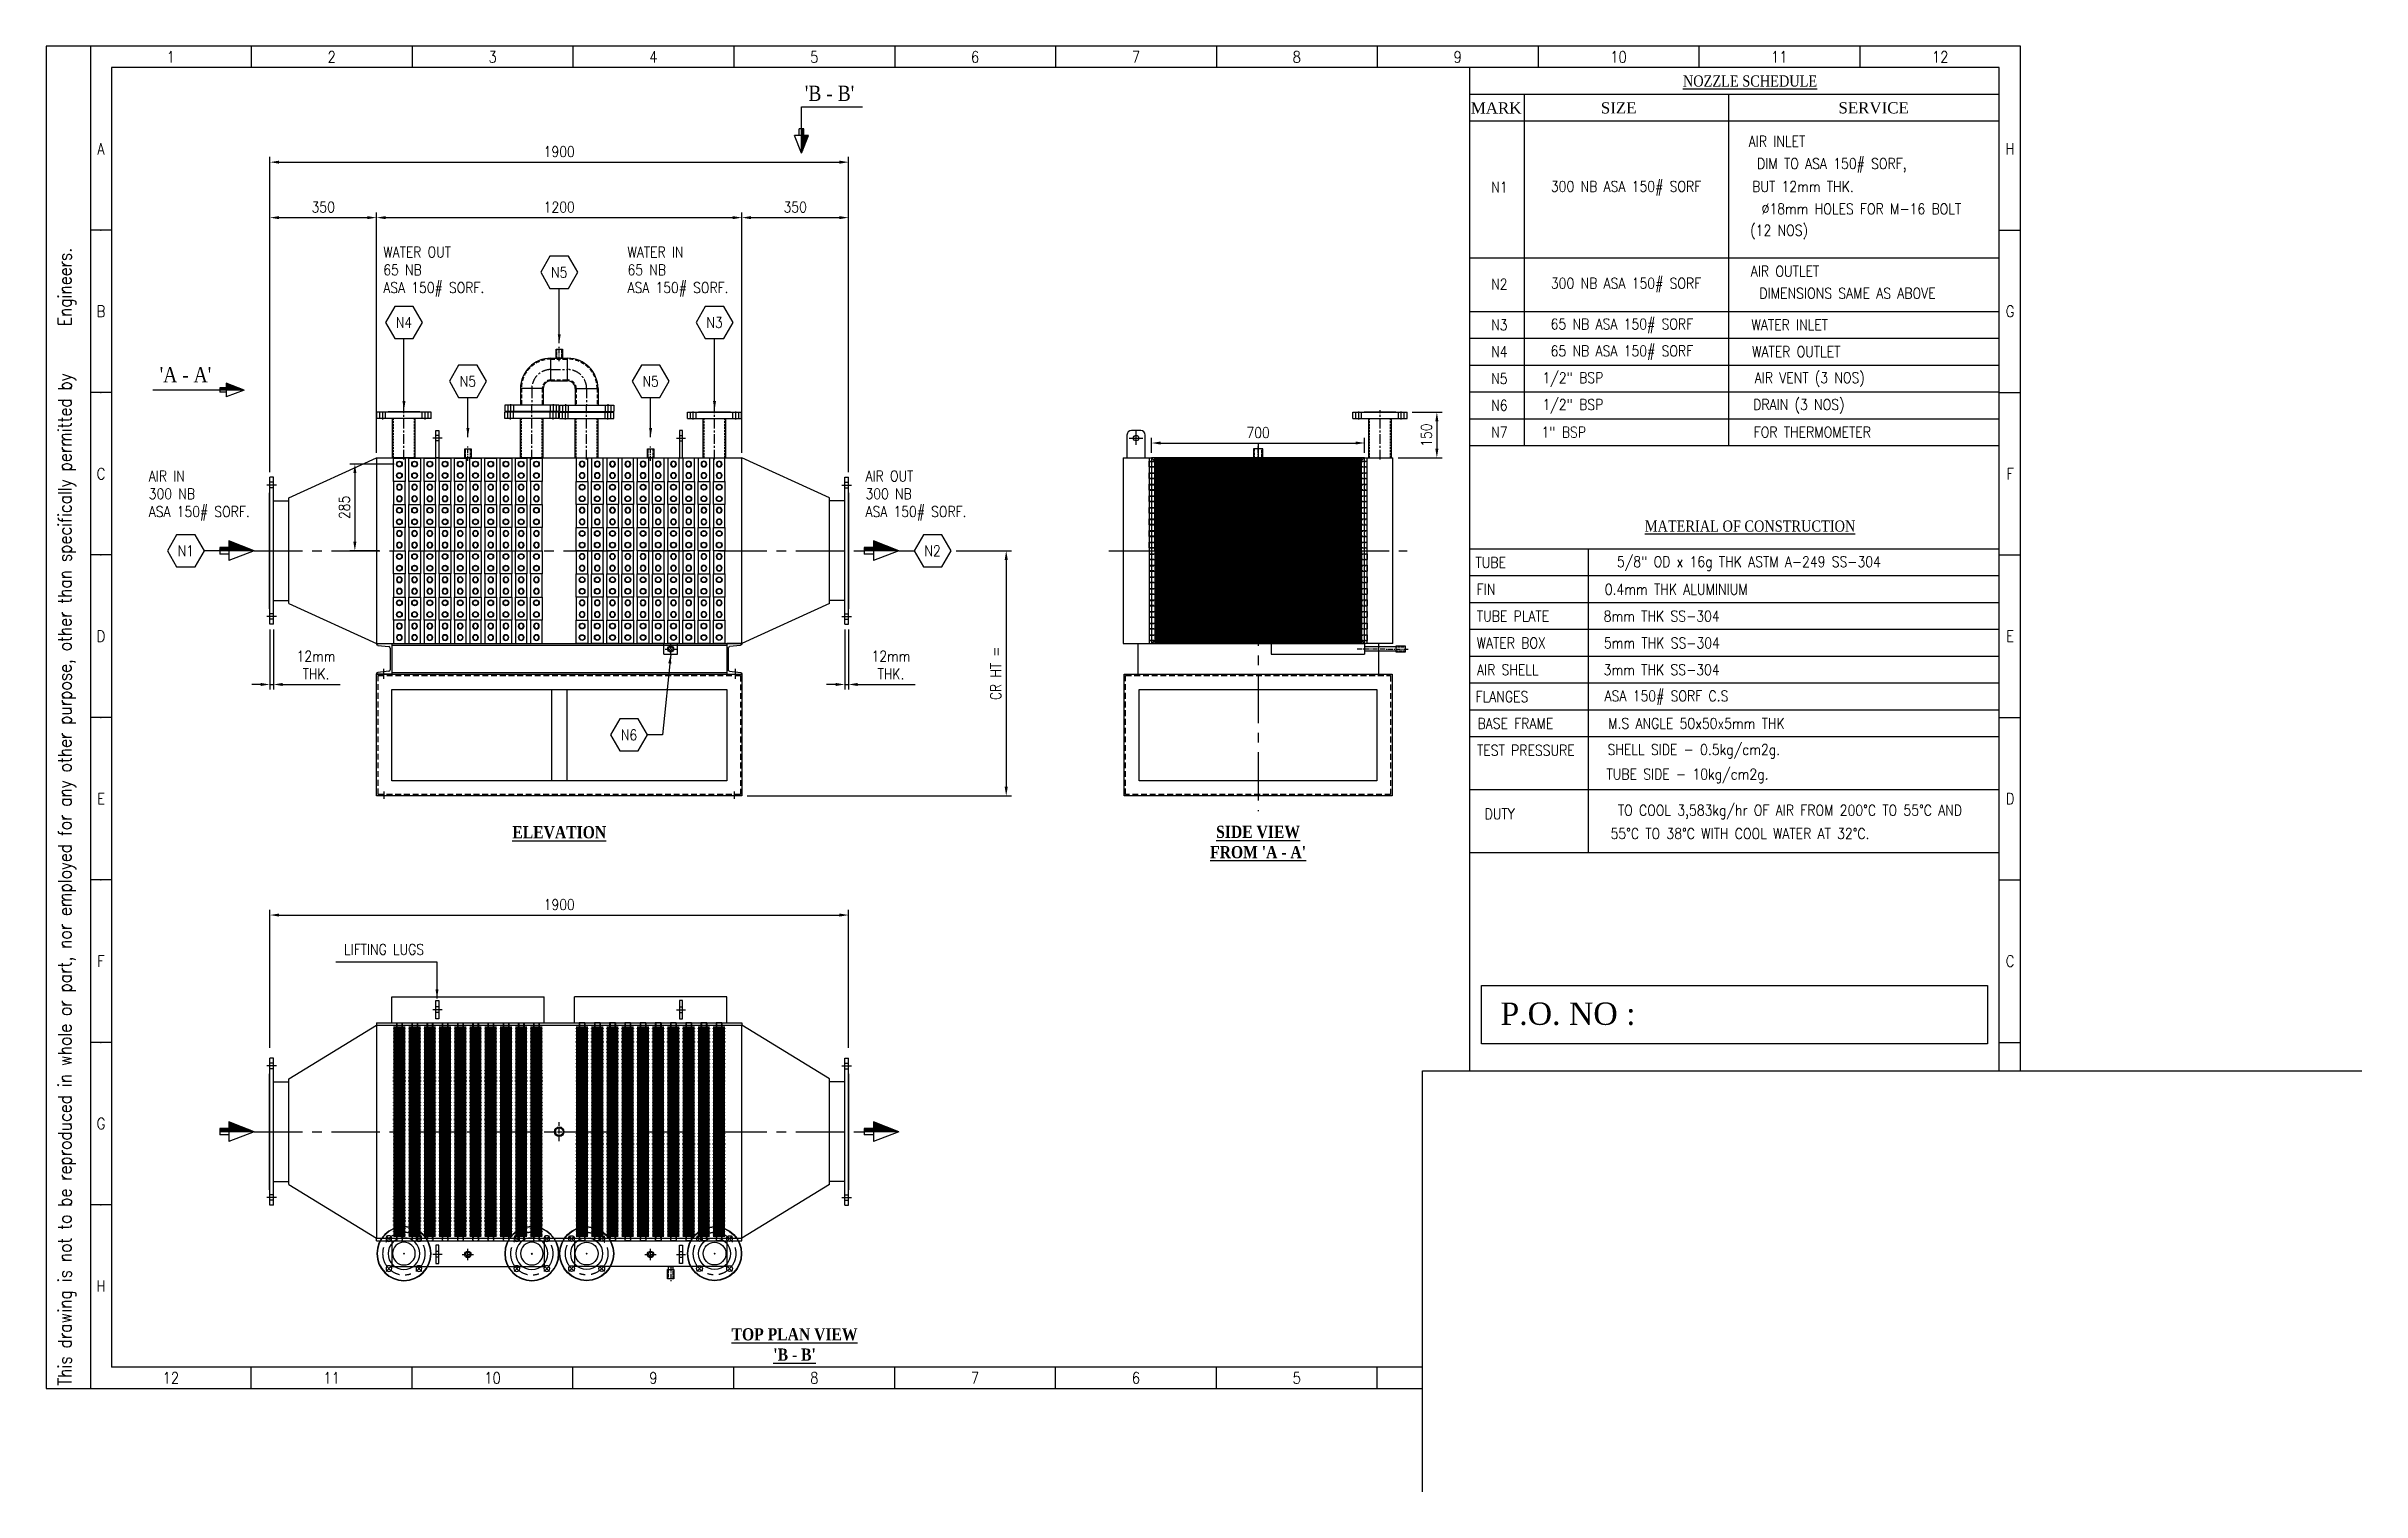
# Model space of a CAD drawing. Extents: x 5823 to 13427, y -3175 to 1572.
import ezdxf
from ezdxf.enums import TextEntityAlignment as Align

# ---------------------------------------------------------------- set-up
doc = ezdxf.new("R2010")
doc.units = 0
doc.linetypes.add('CENTER', pattern=[50.8, 31.75, -6.35, 6.35, -6.35])
doc.linetypes.add('HIDDEN', pattern=[9.525, 6.35, -3.175])
doc.layers.get('0').update_dxf_attribs({"linetype": 'CONTINUOUS'})
doc.layers.get('DEFPOINTS').update_dxf_attribs({"linetype": 'CONTINUOUS'})
doc.layers.add('TEXT', color=7, linetype='CONTINUOUS')
doc.styles.get("Standard").update_dxf_attribs({"font": 'simplex.shx', "width": 0.85})
doc.styles.add('SW', font='romans.shx', dxfattribs={"width": 0.85})
doc.styles.add('SWAPNIL', font='times.ttf')
doc.dimstyles.new('ISO-25', dxfattribs={"dimtxt": 35, "dimasz": 30, "dimexe": 17, "dimexo": 17, "dimgap": 17, "dimtad": 1, "dimtxsty": 'STANDARD', "dimcen": 2.5, "dimazin": 3, "dimtfac": 1, "dimtmove": 0, "dimatfit": 3})
pattern_1 = [(45, (-18431.609, -1679.317), (-6.735192, 6.735192), [])]

msp = doc.modelspace()

# ---------------------------------------------------------------- texts
at = {"width": 0.85}
for s, height, p in [('1', 37.135, (6232.169, 1537.384)), ('2', 37.135, (6760.394, 1537.384)), ('3', 37.135, (7288.619, 1537.384)), ('4', 37.135, (7816.844, 1537.384)), ('5', 37.135, (8345.068, 1537.384)), ('6', 37.135, (8873.293, 1537.384)), ('7', 37.135, (9401.518, 1537.384)), ('8', 37.135, (9929.742, 1537.384)), ('9', 37.135, (10457.967, 1537.384)), ('10', 37.1354, (10986.192, 1537.384)), ('11', 37.1354, (11514.417, 1537.384)), ('12', 37.1354, (12042.641, 1537.384)), ('A', 37.135, (6002.729, 1235.582)), ('H', 37.135, (12272.103, 1235.582)), ('N5', 35, (7507.638, 830.083)), ('B', 37.135, (6002.729, 702.053)), ('G', 37.135, (12272.103, 702.053)), ('N4', 35, (6997.638, 665.517)), ('N3', 35, (8017.638, 665.517)), ('N5', 35, (7207.638, 472.093)), ('N5', 35, (7807.638, 472.093)), ('C', 37.135, (6002.729, 168.523)), ('F', 37.135, (12272.103, 168.523)), ('N1', 35, (6281.565, -84.475)), ('N2', 35, (8733.711, -84.475)), ('D', 37.135, (6002.729, -365.007)), ('E', 37.135, (12272.103, -365.007)), ('N6', 35, (7736.774, -689.253)), ('E', 37.135, (6002.729, -898.537)), ('D', 37.135, (12272.103, -898.537)), ('F', 37.135, (6002.729, -1432.066)), ('C', 37.135, (12272.103, -1432.066)), ('G', 37.135, (6002.729, -1965.596)), ('H', 37.135, (6002.729, -2499.126)), ('12', 37.1354, (6232.169, -2800.96)), ('11', 37.1354, (6760.394, -2800.96)), ('10', 37.1354, (7288.619, -2800.96)), ('9', 37.135, (7816.844, -2800.96)), ('8', 37.135, (8345.068, -2800.96)), ('7', 37.135, (8873.293, -2800.96)), ('6', 37.135, (9401.518, -2800.96)), ('5', 37.135, (9929.742, -2800.96))]:
    msp.add_text(s, height=height, dxfattribs=at).set_placement(p, align=Align.MIDDLE)
at = {"style": 'SWAPNIL'}
for s, p in [('MARK', (10584.175, 1370.186)), ('SIZE', (10986.728, 1370.186)), ('SERVICE', (11823.983, 1370.186))]:
    msp.add_text(s, height=36.7116, dxfattribs=at).set_placement(p, align=Align.MIDDLE)
at = {"attachment_point": 5}
for s, insert, char_height in [("{\\fTimes New Roman|b0|i0|c0|p18;'B - B'}", (8395.242, 1417.82), 50), ("{\\fTimes New Roman|b0|i0|c0|p18;'A - A'}", (6280.074, 493.791), 50), ('{\\fTimes New Roman|b1|i0|c0|p18;\\LELEVATION}', (7507.638, -1009.319), 40), ("{\\fTimes New Roman|b1|i0|c0|p18;\\LSIDE VIEW\\PFROM 'A - A'}", (9802.572, -1041.097), 40), ('LIFTING LUGS', (6932.393, -1393.799), 35), ("{\\fTimes New Roman|b1|i0|c0|p18;\\LTOP PLAN VIEW\\P'B - B'}", (8280.354, -2691.089), 40)]:
    msp.add_mtext_dynamic_manual_height_columns(s, width=470.69118, gutter_width=12.5, heights=[0], dxfattribs=dict(at, insert=insert, char_height=char_height))
at = {"ltscale": 3, "char_height": 35, "attachment_point": 1}
for s, insert in [('WATER OUT\\P65 NB\\PASA 150# SORF.', (6929.98, 914.058)), ('WATER IN\\P65 NB\\PASA 150# SORF.', (7731.948, 914.058)), ('AIR IN\\P300 NB\\PASA 150# SORF.', (6159.636, 178.423)), ('AIR OUT\\P300 NB\\PASA 150# SORF.', (8513.503, 178.423))]:
    msp.add_mtext_dynamic_manual_height_columns(s, width=1175.62016, gutter_width=200, heights=[0], dxfattribs=dict(at, insert=insert))
at = {"insert": (5861.68, -2826.338), "char_height": 44.197886, "attachment_point": 1, "rotation": 90, "style": 'SW'}
msp.add_mtext_dynamic_manual_height_columns('This drawing is not to be reproduced in whole or part, nor employed for any other purpose, other than specifically permitted by      Engineers.', width=12190.49588, gutter_width=175, heights=[0], dxfattribs=at)
at = {"layer": 'TEXT', "style": 'SW', "width": 0.85}
for s, height, p in [('AIR INLET', 35.2101, (11506.555, 1260.382)), ('DIM TO ASA 150# SORF,', 35.21006, (11686.839, 1184.757)), ('N1', 35.2101, (10594.92, 1109.625)), ('300 NB ASA 150# SORF', 35.21006, (11010.915, 1109.625)), ('BUT 12mm THK.', 35.21006, (11592.065, 1111.647)), ('(12 NOS)', 35.2101, (11513.68, 965.427)), ('%%C18mm HOLES FOR M-16 BOLT', 35.21006, (11783.75, 1038.537)), ('AIR OUTLET', 35.2101, (11532.92, 833.789)), ('N2', 35.2101, (10594.92, 791.541)), ('300 NB ASA 150# SORF', 35.21006, (11010.915, 791.541)), ('DIMENSIONS SAME AS ABOVE', 35.21006, (11738.145, 761.509)), ('65 NB ASA 150# SORF', 35.21006, (10997.376, 657.569)), ('N3', 35.2101, (10594.92, 657.569)), ('WATER INLET', 35.21006, (11548.597, 657.569)), ('N4', 35.2101, (10594.92, 569.459)), ('65 NB ASA 150# SORF', 35.21006, (10997.376, 569.459)), ('WATER OUTLET', 35.21006, (11569.975, 569.459)), ('N5', 35.2101, (10594.92, 481.349)), ('1/2" BSP', 35.2101, (10836.331, 481.349)), ('AIR VENT (3 NOS)', 35.21006, (11614.155, 481.349)), ('N6', 35.2101, (10594.92, 393.249)), ('1/2" BSP', 35.2101, (10836.331, 393.249)), ('DRAIN (3 NOS)', 35.21006, (11578.526, 393.249)), ('N7', 35.2101, (10594.92, 305.139)), ('1" BSP', 35.2101, (10806.403, 305.139)), ('FOR THERMOMETER', 35.21006, (11622.706, 305.139)), ('TUBE', 35.2101, (10566.594, -122.93)), ('5/8" OD x 16g THK ASTM A-249 SS-304', 35.21006, (11414.526, -122.93)), ('FIN ', 35.2101, (10561.373, -211.038)), ('0.4mm THK ALUMINIUM', 35.21006, (11175.811, -211.038)), ('TUBE PLATE', 35.2101, (10639.691, -299.145)), ('8mm THK SS-304', 35.21006, (11128.068, -299.145)), ('WATER BOX', 35.2101, (10633.99, -387.253)), ('5mm THK SS-304', 35.21006, (11128.78, -387.253)), ('AIR SHELL', 35.2101, (10622.722, -475.361)), ('3mm THK SS-304', 35.21006, (11128.068, -475.361)), ('FLANGES', 35.2101, (10603.482, -563.468)), ('ASA 150# SORF C.S', 35.21006, (11143.744, -563.468)), ('BASE FRAME', 35.2101, (10647.523, -651.576)), ('M.S ANGLE 50x50x5mm THK', 35.21006, (11242.081, -651.576)), ('TEST PRESSURE', 35.21006, (10682.113, -739.684)), ('SHELL SIDE - 0.5kg/cm2g.', 35.21006, (11233.53, -739.684)), ('TUBE SIDE - 10kg/cm2g.', 35.21006, (11212.865, -820.57)), ('TO COOL 3,583kg/hr OF AIR FROM 200%%DC TO 55%%DC AND', 35.21006, (11549.205, -938.951)), ('DUTY', 35.2101, (10596.151, -948.52)), ('55%%DC TO 38%%DC WITH COOL WATER AT 32%%DC.', 35.21006, (11385.311, -1013.078))]:
    msp.add_text(s, height=height, dxfattribs=at).set_placement(p, align=Align.MIDDLE)
at = {"layer": 'TEXT', "style": 'SWAPNIL'}
msp.add_text('P.O. NO : ', height=73.4232, dxfattribs=at).set_placement((10834.228, -1605.127), align=Align.MIDDLE)
at = {"layer": 'TEXT', "char_height": 36.71162, "attachment_point": 5}
for s, insert in [('{\\fTimes New Roman|b0|i0|c0|p18;\\LNOZZLE SCHEDULE}', (11418.203, 1458.191)), ('{\\fTimes New Roman|b0|i0|c0|p18;\\LMATERIAL OF CONSTRUCTION}', (11418.203, -3.471))]:
    msp.add_mtext_dynamic_manual_height_columns(s, width=2117.50109, gutter_width=12.5, heights=[0], dxfattribs=dict(at, insert=insert))

# ---------------------------------------------------------------- blocks, each defined once
blk = doc.blocks.new('A$C2FD70804')
for p, q in [((-25.3, -52.2), (24.7, -52.2)), ((-25.3, -52.2), (-25.3, -52.7)), ((-20.9, -57.7), (15.2, -61.7)), ((19.7, -66.7), (19.7, -137.7)), ((24.7, -52.2), (24.7, -152.2)), ((-25.3, -152.2), (-25.3, -151.7)), ((15.2, -142.7), (-20.9, -146.7)), ((24.7, -152.2), (-25.3, -152.2))]:
    blk.add_line(p, q)
for centre, start, end in [((-20.3, -52.7), 180, 263.65981), ((14.7, -66.7), 0, 83.65981), ((-20.3, -151.7), 96.34019, 180), ((14.7, -137.7), 276.34019, 0)]:
    blk.add_arc(centre, 5, start, end)
blk = doc.blocks.new('A$C5DC17848')
h = blk.add_hatch()
h.set_pattern_fill('ANSI31', color=256, scale=3, style=0)
h.set_pattern_definition(pattern_1)
h.paths.add_polyline_path([(-556, -215), (-450, -215), (-450, 57)])
h = blk.add_hatch()
h.set_pattern_fill('ANSI31', color=256, scale=3, style=0)
h.set_pattern_definition(pattern_1)
h.paths.add_polyline_path([(-450, -215), (-485, -215), (-485, -313), (-450, -313)])
for p, q in [((-450, 57), (-556, -215)), ((-450, 57), (-345, -215)), ((-450, 57), (-450, -313)), ((-556, -215), (-345, -215)), ((-485, -215), (-485, -313)), ((-416, -215), (-416, -313)), ((-485, -313), (-416, -313))]:
    blk.add_line(p, q)
blk = doc.blocks.new('*D28')
at = {"color": 0}
for p, q in [((6557.6, -342.8), (6557.6, -540.5)), ((6569.6, -342.8), (6569.6, -540.5)), ((6527.6, -523.5), (6497.6, -523.5)), ((6557.6, -523.5), (6569.6, -523.5)), ((6599.6, -523.5), (6788.3, -523.5))]:
    blk.add_line(p, q, dxfattribs=at)
for points in [[(6527.6, -518.5), (6527.6, -528.5), (6557.6, -523.5)], [(6599.6, -518.5), (6599.6, -528.5), (6569.6, -523.5)]]:
    blk.add_solid(points, dxfattribs=at)
at = {"layer": 'DEFPOINTS', "color": 0}
for p in [(6557.6, -325.8), (6569.6, -325.8), (6569.6, -523.5)]:
    blk.add_point(p, dxfattribs=at)
at = {"color": 0, "insert": (6709, -459.8), "char_height": 35, "attachment_point": 5}
blk.add_mtext('12mm\\PTHK.', dxfattribs=at)
blk = doc.blocks.new('*D29')
at = {"color": 0}
for p, q in [((8445.6, -342.8), (8445.6, -540.5)), ((8457.6, -342.8), (8457.6, -540.5)), ((8415.6, -523.5), (8385.6, -523.5)), ((8445.6, -523.5), (8457.6, -523.5)), ((8487.6, -523.5), (8676.3, -523.5))]:
    blk.add_line(p, q, dxfattribs=at)
for points in [[(8415.6, -518.5), (8415.6, -528.5), (8445.6, -523.5)], [(8487.6, -518.5), (8487.6, -528.5), (8457.6, -523.5)]]:
    blk.add_solid(points, dxfattribs=at)
at = {"layer": 'DEFPOINTS', "color": 0}
for p in [(8445.6, -325.8), (8457.6, -325.8), (8457.6, -523.5)]:
    blk.add_point(p, dxfattribs=at)
at = {"color": 0, "insert": (8597, -459.8), "char_height": 35, "attachment_point": 5}
blk.add_mtext('12mm\\PTHK.', dxfattribs=at)
blk = doc.blocks.new('*D27')
at = {"color": 0}
for p, q in [((8811.5, -84.5), (8992.5, -84.5)), ((8975.5, -114.5), (8975.5, -859.5)), ((8124.6, -889.5), (8992.5, -889.5))]:
    blk.add_line(p, q, dxfattribs=at)
for points in [[(8970.5, -114.5), (8980.5, -114.5), (8975.5, -84.5)], [(8970.5, -859.5), (8980.5, -859.5), (8975.5, -889.5)]]:
    blk.add_solid(points, dxfattribs=at)
at = {"layer": 'DEFPOINTS', "color": 0}
for p in [(8794.5, -84.5), (8107.6, -889.5), (8975.5, -889.5)]:
    blk.add_point(p, dxfattribs=at)
at = {"color": 0, "insert": (8941, -487), "char_height": 35, "attachment_point": 5, "rotation": 90}
blk.add_mtext('CR HT = ', dxfattribs=at)
blk = doc.blocks.new('*D24')
at = {"color": 0}
for p, q in [((6907.6, 237.5), (6907.6, 1026.7)), ((6937.6, 1009.7), (8077.6, 1009.7)), ((8107.6, 237.5), (8107.6, 1026.7))]:
    blk.add_line(p, q, dxfattribs=at)
for points in [[(6937.6, 1014.7), (6937.6, 1004.7), (6907.6, 1009.7)], [(8077.6, 1014.7), (8077.6, 1004.7), (8107.6, 1009.7)]]:
    blk.add_solid(points, dxfattribs=at)
at = {"layer": 'DEFPOINTS', "color": 0}
for p in [(8107.6, 1009.7), (6907.6, 220.5), (8107.6, 220.5)]:
    blk.add_point(p, dxfattribs=at)
at = {"color": 0, "insert": (7507.6, 1044.2), "char_height": 35, "attachment_point": 5}
blk.add_mtext('1200', dxfattribs=at)
blk = doc.blocks.new('*D25')
at = {"color": 0}
for p, q in [((6557.6, 173.8), (6557.6, 1026.7)), ((6587.6, 1009.7), (6877.6, 1009.7)), ((6907.6, 237.5), (6907.6, 1026.7))]:
    blk.add_line(p, q, dxfattribs=at)
for points in [[(6587.6, 1014.7), (6587.6, 1004.7), (6557.6, 1009.7)], [(6877.6, 1014.7), (6877.6, 1004.7), (6907.6, 1009.7)]]:
    blk.add_solid(points, dxfattribs=at)
at = {"layer": 'DEFPOINTS', "color": 0}
for p in [(6907.6, 1009.7), (6557.6, 156.8), (6907.6, 220.5)]:
    blk.add_point(p, dxfattribs=at)
at = {"color": 0, "insert": (6732.6, 1044.2), "char_height": 35, "attachment_point": 5}
blk.add_mtext('350', dxfattribs=at)
blk = doc.blocks.new('*D26')
at = {"color": 0}
for p, q in [((8107.6, 237.5), (8107.6, 1026.7)), ((8137.6, 1009.7), (8427.6, 1009.7)), ((8457.6, 173.8), (8457.6, 1026.7))]:
    blk.add_line(p, q, dxfattribs=at)
for points in [[(8137.6, 1014.7), (8137.6, 1004.7), (8107.6, 1009.7)], [(8427.6, 1014.7), (8427.6, 1004.7), (8457.6, 1009.7)]]:
    blk.add_solid(points, dxfattribs=at)
at = {"layer": 'DEFPOINTS', "color": 0}
for p in [(8457.6, 1009.7), (8107.6, 220.5), (8457.6, 156.8)]:
    blk.add_point(p, dxfattribs=at)
at = {"color": 0, "insert": (8282.6, 1044.2), "char_height": 35, "attachment_point": 5}
blk.add_mtext('350', dxfattribs=at)
blk = doc.blocks.new('*D22')
at = {"color": 0}
for p, q in [((6557.6, 190.8), (6557.6, 1208.9)), ((6587.6, 1191.9), (8427.6, 1191.9)), ((8457.6, 190.8), (8457.6, 1208.9))]:
    blk.add_line(p, q, dxfattribs=at)
for points in [[(6587.6, 1196.9), (6587.6, 1186.9), (6557.6, 1191.9)], [(8427.6, 1196.9), (8427.6, 1186.9), (8457.6, 1191.9)]]:
    blk.add_solid(points, dxfattribs=at)
at = {"layer": 'DEFPOINTS', "color": 0}
for p in [(8457.6, 1191.9), (6557.6, 173.8), (8457.6, 173.8)]:
    blk.add_point(p, dxfattribs=at)
at = {"color": 0, "insert": (7507.6, 1226.4), "char_height": 35, "attachment_point": 5}
blk.add_mtext('1900', dxfattribs=at)
blk = doc.blocks.new('*D21')
at = {"color": 0}
for p, q in [((6557.6, -1717), (6557.6, -1263.8)), ((6587.6, -1280.8), (8427.6, -1280.8)), ((8457.6, -1717), (8457.6, -1263.8))]:
    blk.add_line(p, q, dxfattribs=at)
for points in [[(6587.6, -1275.8), (6587.6, -1285.8), (6557.6, -1280.8)], [(8427.6, -1275.8), (8427.6, -1285.8), (8457.6, -1280.8)]]:
    blk.add_solid(points, dxfattribs=at)
at = {"layer": 'DEFPOINTS', "color": 0}
for p in [(8457.6, -1280.8), (6557.6, -1734), (8457.6, -1734)]:
    blk.add_point(p, dxfattribs=at)
at = {"color": 0, "insert": (7507.6, -1246.3), "char_height": 35, "attachment_point": 5}
blk.add_mtext('1900', dxfattribs=at)
blk = doc.blocks.new('A$C78803C2F')
for p, q in [((114.8, 183.3), (132.5, 165.6)), ((231.3, 183.3), (213.6, 165.6)), ((114.8, 66.9), (132.5, 84.5)), ((174.8, 123.3), (171.3, 126.9)), ((174.8, 126.9), (171.3, 123.3)), ((231.3, 66.9), (213.6, 84.5))]:
    blk.add_line(p, q)
for centre, radius in [((173.1, 125.1), 88.9), ((173.1, 125.1), 87.9), ((123.7, 174.5), 9.5), ((173.1, 125.1), 52.3), ((173.1, 125.1), 37.3), ((222.5, 174.5), 9.5), ((123.7, 75.7), 9.5), ((222.5, 75.7), 9.5)]:
    blk.add_circle(centre, radius)
at = {"linetype": 'CENTER', "ltscale": 3}
blk.add_circle((173.1, 125.1), 69.9, dxfattribs=at)
blk = doc.blocks.new('*D23')
at = {"color": 0}
for p, q in [((10309, 370.5), (10406.7, 370.5)), ((10389.7, 340.5), (10389.7, 250.5)), ((10262.6, 220.5), (10406.7, 220.5))]:
    blk.add_line(p, q, dxfattribs=at)
for points in [[(10384.7, 340.5), (10394.7, 340.5), (10389.7, 370.5)], [(10384.7, 250.5), (10394.7, 250.5), (10389.7, 220.5)]]:
    blk.add_solid(points, dxfattribs=at)
at = {"layer": 'DEFPOINTS', "color": 0}
for p in [(10292, 370.5), (10245.6, 220.5), (10389.7, 220.5)]:
    blk.add_point(p, dxfattribs=at)
at = {"color": 0, "insert": (10355.2, 295.5), "char_height": 35, "attachment_point": 5, "rotation": 90}
blk.add_mtext('150', dxfattribs=at)
blk = doc.blocks.new('A$C73DD430B')
at = {"color": 8}
for p, q in [((-12, -136.5), (-12, -60.5)), ((-12, -60.5), (26, -60.5)), ((26, -60.5), (26, -136.5)), ((26, -136.5), (-12, -136.5))]:
    blk.add_line(p, q, dxfattribs=at)
for centre, radius in [((7, -79.5), 9.5), ((7, -79.5), 8), ((7, -117.5), 9.5), ((7, -117.5), 8)]:
    blk.add_circle(centre, radius, dxfattribs=at)
blk = doc.blocks.new('A$C017B146A')
at = {"color": 8}
for p, q in [((-123.3, 415.7), (-161.3, 415.7)), ((-161.3, 415.7), (-161.3, 415.3)), ((-161.3, 415.3), (-123.3, 415.3)), ((-123.3, 412), (-161.3, 412)), ((-161.3, 412), (-161.3, 411.6)), ((-161.3, 411.6), (-123.3, 411.6)), ((-123.3, 408.4), (-161.3, 408.4)), ((-161.3, 408.4), (-161.3, 408)), ((-161.3, 408), (-123.3, 408)), ((-123.3, 404.8), (-161.3, 404.8)), ((-161.3, 404.8), (-161.3, 404.4)), ((-161.3, 404.4), (-123.3, 404.4)), ((-123.3, 401.1), (-161.3, 401.1)), ((-161.3, 401.1), (-161.3, 400.7)), ((-161.3, 400.7), (-123.3, 400.7)), ((-123.3, 397.5), (-161.3, 397.5)), ((-161.3, 397.5), (-161.3, 397.1)), ((-161.3, 397.1), (-123.3, 397.1)), ((-123.3, 393.9), (-161.3, 393.9)), ((-161.3, 393.9), (-161.3, 393.5)), ((-161.3, 393.5), (-123.3, 393.5)), ((-123.3, 390.3), (-161.3, 390.3)), ((-161.3, 390.3), (-161.3, 389.9)), ((-161.3, 389.9), (-123.3, 389.9)), ((-123.3, 386.6), (-161.3, 386.6)), ((-161.3, 386.6), (-161.3, 386.2)), ((-161.3, 386.2), (-123.3, 386.2)), ((-123.3, 383), (-161.3, 383)), ((-161.3, 383), (-161.3, 382.6)), ((-161.3, 382.6), (-123.3, 382.6)), ((-123.3, 415.3), (-123.3, 415.7)), ((-123.3, 411.6), (-123.3, 412)), ((-123.3, 408), (-123.3, 408.4)), ((-123.3, 404.4), (-123.3, 404.8)), ((-123.3, 400.7), (-123.3, 401.1)), ((-123.3, 397.1), (-123.3, 397.5)), ((-123.3, 393.5), (-123.3, 393.9)), ((-123.3, 389.9), (-123.3, 390.3)), ((-123.3, 386.2), (-123.3, 386.6)), ((-123.3, 382.6), (-123.3, 383)), ((-123.3, 379.4), (-161.3, 379.4)), ((-161.3, 379.4), (-161.3, 379)), ((-161.3, 379), (-123.3, 379)), ((-123.3, 375.7), (-161.3, 375.7)), ((-161.3, 375.7), (-161.3, 375.3)), ((-161.3, 375.3), (-123.3, 375.3)), ((-123.3, 372.1), (-161.3, 372.1)), ((-161.3, 372.1), (-161.3, 371.7)), ((-161.3, 371.7), (-123.3, 371.7)), ((-123.3, 368.5), (-161.3, 368.5)), ((-161.3, 368.5), (-161.3, 368.1)), ((-161.3, 368.1), (-123.3, 368.1)), ((-123.3, 364.9), (-161.3, 364.9)), ((-161.3, 364.9), (-161.3, 364.5)), ((-161.3, 364.5), (-123.3, 364.5)), ((-123.3, 361.2), (-161.3, 361.2)), ((-161.3, 361.2), (-161.3, 360.8)), ((-161.3, 360.8), (-123.3, 360.8)), ((-123.3, 357.6), (-161.3, 357.6)), ((-161.3, 357.6), (-161.3, 357.2)), ((-161.3, 357.2), (-123.3, 357.2)), ((-123.3, 354), (-161.3, 354)), ((-161.3, 354), (-161.3, 353.6)), ((-161.3, 353.6), (-123.3, 353.6)), ((-123.3, 350.3), (-161.3, 350.3)), ((-161.3, 350.3), (-161.3, 349.9)), ((-161.3, 349.9), (-123.3, 349.9)), ((-123.3, 346.7), (-161.3, 346.7)), ((-161.3, 346.7), (-161.3, 346.3)), ((-161.3, 346.3), (-123.3, 346.3)), ((-123.3, 343.1), (-161.3, 343.1)), ((-161.3, 343.1), (-161.3, 342.7)), ((-161.3, 342.7), (-123.3, 342.7)), ((-123.3, 339.5), (-161.3, 339.5)), ((-161.3, 339.5), (-161.3, 339.1)), ((-161.3, 339.1), (-123.3, 339.1)), ((-123.3, 335.8), (-161.3, 335.8)), ((-161.3, 335.8), (-161.3, 335.4)), ((-161.3, 335.4), (-123.3, 335.4)), ((-123.3, 332.2), (-161.3, 332.2)), ((-161.3, 332.2), (-161.3, 331.8)), ((-161.3, 331.8), (-123.3, 331.8)), ((-123.3, 328.6), (-161.3, 328.6)), ((-161.3, 328.6), (-161.3, 328.2)), ((-161.3, 328.2), (-123.3, 328.2)), ((-123.3, 325), (-161.3, 325)), ((-161.3, 325), (-161.3, 324.6)), ((-161.3, 324.6), (-123.3, 324.6)), ((-123.3, 321.3), (-161.3, 321.3)), ((-161.3, 321.3), (-161.3, 320.9)), ((-161.3, 320.9), (-123.3, 320.9)), ((-123.3, 317.7), (-161.3, 317.7)), ((-161.3, 317.7), (-161.3, 317.3)), ((-161.3, 317.3), (-123.3, 317.3)), ((-123.3, 314.1), (-161.3, 314.1)), ((-161.3, 314.1), (-161.3, 313.7)), ((-161.3, 313.7), (-123.3, 313.7)), ((-123.3, 310.4), (-161.3, 310.4)), ((-161.3, 310.4), (-161.3, 310)), ((-161.3, 310), (-123.3, 310)), ((-123.3, 306.8), (-161.3, 306.8)), ((-161.3, 306.8), (-161.3, 306.4)), ((-161.3, 306.4), (-123.3, 306.4)), ((-123.3, 379), (-123.3, 379.4)), ((-123.3, 375.3), (-123.3, 375.7)), ((-123.3, 371.7), (-123.3, 372.1)), ((-123.3, 368.1), (-123.3, 368.5)), ((-123.3, 364.5), (-123.3, 364.9)), ((-123.3, 360.8), (-123.3, 361.2)), ((-123.3, 357.2), (-123.3, 357.6)), ((-123.3, 353.6), (-123.3, 354)), ((-123.3, 349.9), (-123.3, 350.3)), ((-123.3, 346.3), (-123.3, 346.7)), ((-123.3, 342.7), (-123.3, 343.1)), ((-123.3, 339.1), (-123.3, 339.5)), ((-123.3, 335.4), (-123.3, 335.8)), ((-123.3, 331.8), (-123.3, 332.2)), ((-123.3, 328.2), (-123.3, 328.6)), ((-123.3, 324.6), (-123.3, 325)), ((-123.3, 320.9), (-123.3, 321.3)), ((-123.3, 317.3), (-123.3, 317.7)), ((-123.3, 313.7), (-123.3, 314.1)), ((-123.3, 310), (-123.3, 310.4)), ((-123.3, 306.4), (-123.3, 306.8)), ((-123.3, 303.2), (-161.3, 303.2)), ((-161.3, 303.2), (-161.3, 302.8)), ((-161.3, 302.8), (-123.3, 302.8)), ((-123.3, 299.6), (-161.3, 299.6)), ((-161.3, 299.6), (-161.3, 299.2)), ((-161.3, 299.2), (-123.3, 299.2)), ((-123.3, 295.9), (-161.3, 295.9)), ((-161.3, 295.9), (-161.3, 295.5)), ((-161.3, 295.5), (-123.3, 295.5)), ((-123.3, 292.3), (-161.3, 292.3)), ((-161.3, 292.3), (-161.3, 291.9)), ((-161.3, 291.9), (-123.3, 291.9)), ((-123.3, 288.7), (-161.3, 288.7)), ((-161.3, 288.7), (-161.3, 288.3)), ((-161.3, 288.3), (-123.3, 288.3)), ((-123.3, 285), (-161.3, 285)), ((-161.3, 285), (-161.3, 284.6)), ((-161.3, 284.6), (-123.3, 284.6)), ((-161.3, 281.4), (-123.3, 281.4)), ((-161.3, 281), (-161.3, 281.4)), ((-123.3, 281), (-161.3, 281)), ((-161.3, 277.8), (-123.3, 277.8)), ((-161.3, 277.4), (-161.3, 277.8)), ((-123.3, 277.4), (-161.3, 277.4)), ((-161.3, 274.2), (-123.3, 274.2)), ((-161.3, 273.8), (-161.3, 274.2)), ((-123.3, 273.8), (-161.3, 273.8)), ((-161.3, 270.5), (-123.3, 270.5)), ((-161.3, 270.1), (-161.3, 270.5)), ((-123.3, 270.1), (-161.3, 270.1)), ((-161.3, 266.9), (-123.3, 266.9)), ((-161.3, 266.5), (-161.3, 266.9)), ((-123.3, 266.5), (-161.3, 266.5)), ((-161.3, 263.3), (-123.3, 263.3)), ((-161.3, 262.9), (-161.3, 263.3)), ((-123.3, 262.9), (-161.3, 262.9)), ((-161.3, 259.6), (-123.3, 259.6)), ((-161.3, 259.2), (-161.3, 259.6)), ((-123.3, 259.2), (-161.3, 259.2)), ((-161.3, 256), (-123.3, 256)), ((-161.3, 255.6), (-161.3, 256)), ((-123.3, 255.6), (-161.3, 255.6)), ((-161.3, 252.4), (-123.3, 252.4)), ((-161.3, 252), (-161.3, 252.4)), ((-123.3, 252), (-161.3, 252)), ((-161.3, 248.8), (-123.3, 248.8)), ((-161.3, 248.4), (-161.3, 248.8)), ((-123.3, 248.4), (-161.3, 248.4)), ((-161.3, 245.1), (-123.3, 245.1)), ((-161.3, 244.7), (-161.3, 245.1)), ((-123.3, 244.7), (-161.3, 244.7)), ((-161.3, 241.5), (-123.3, 241.5)), ((-161.3, 241.1), (-161.3, 241.5)), ((-123.3, 241.1), (-161.3, 241.1)), ((-161.3, 237.9), (-123.3, 237.9)), ((-161.3, 237.5), (-161.3, 237.9)), ((-123.3, 237.5), (-161.3, 237.5)), ((-161.3, 234.3), (-123.3, 234.3)), ((-161.3, 233.9), (-161.3, 234.3)), ((-123.3, 233.9), (-161.3, 233.9)), ((-161.3, 230.6), (-123.3, 230.6)), ((-161.3, 230.2), (-161.3, 230.6)), ((-123.3, 230.2), (-161.3, 230.2)), ((-123.3, 302.8), (-123.3, 303.2)), ((-123.3, 299.2), (-123.3, 299.6)), ((-123.3, 295.5), (-123.3, 295.9)), ((-123.3, 291.9), (-123.3, 292.3)), ((-123.3, 288.3), (-123.3, 288.7)), ((-123.3, 284.6), (-123.3, 285)), ((-123.3, 281.4), (-123.3, 281)), ((-123.3, 277.8), (-123.3, 277.4)), ((-123.3, 274.2), (-123.3, 273.8)), ((-123.3, 270.5), (-123.3, 270.1)), ((-123.3, 266.9), (-123.3, 266.5)), ((-123.3, 263.3), (-123.3, 262.9)), ((-123.3, 259.6), (-123.3, 259.2)), ((-123.3, 256), (-123.3, 255.6)), ((-123.3, 252.4), (-123.3, 252)), ((-123.3, 248.8), (-123.3, 248.4)), ((-123.3, 245.1), (-123.3, 244.7)), ((-123.3, 241.5), (-123.3, 241.1)), ((-123.3, 237.9), (-123.3, 237.5)), ((-123.3, 234.3), (-123.3, 233.9)), ((-123.3, 230.6), (-123.3, 230.2)), ((-161.3, 227), (-123.3, 227)), ((-161.3, 226.6), (-161.3, 227)), ((-123.3, 226.6), (-161.3, 226.6)), ((-161.3, 223.4), (-123.3, 223.4)), ((-161.3, 223), (-161.3, 223.4)), ((-123.3, 223), (-161.3, 223)), ((-161.3, 219.7), (-123.3, 219.7)), ((-161.3, 219.3), (-161.3, 219.7)), ((-123.3, 219.3), (-161.3, 219.3)), ((-161.3, 216.1), (-123.3, 216.1)), ((-161.3, 215.7), (-161.3, 216.1)), ((-123.3, 215.7), (-161.3, 215.7)), ((-161.3, 212.5), (-123.3, 212.5)), ((-161.3, 212.1), (-161.3, 212.5)), ((-123.3, 212.1), (-161.3, 212.1)), ((-161.3, 208.9), (-123.3, 208.9)), ((-161.3, 208.5), (-161.3, 208.9)), ((-123.3, 208.5), (-161.3, 208.5)), ((-161.3, 205.2), (-123.3, 205.2)), ((-161.3, 204.8), (-161.3, 205.2)), ((-123.3, 204.8), (-161.3, 204.8)), ((-161.3, 201.6), (-123.3, 201.6)), ((-161.3, 201.2), (-161.3, 201.6)), ((-123.3, 201.2), (-161.3, 201.2)), ((-161.3, 198), (-123.3, 198)), ((-161.3, 197.6), (-161.3, 198)), ((-123.3, 197.6), (-161.3, 197.6)), ((-161.3, 194.3), (-123.3, 194.3)), ((-161.3, 193.9), (-161.3, 194.3)), ((-123.3, 193.9), (-161.3, 193.9)), ((-161.3, 190.7), (-123.3, 190.7)), ((-161.3, 190.3), (-161.3, 190.7)), ((-123.3, 190.3), (-161.3, 190.3)), ((-161.3, 187.1), (-123.3, 187.1)), ((-161.3, 186.7), (-161.3, 187.1)), ((-123.3, 186.7), (-161.3, 186.7)), ((-161.3, 183.5), (-123.3, 183.5)), ((-161.3, 183.1), (-161.3, 183.5)), ((-123.3, 183.1), (-161.3, 183.1)), ((-161.3, 179.8), (-123.3, 179.8)), ((-161.3, 179.4), (-161.3, 179.8)), ((-123.3, 179.4), (-161.3, 179.4)), ((-161.3, 176.2), (-123.3, 176.2)), ((-161.3, 175.8), (-161.3, 176.2)), ((-123.3, 175.8), (-161.3, 175.8)), ((-161.3, 172.6), (-123.3, 172.6)), ((-161.3, 172.2), (-161.3, 172.6)), ((-123.3, 172.2), (-161.3, 172.2)), ((-161.3, 168.9), (-123.3, 168.9)), ((-161.3, 168.5), (-161.3, 168.9)), ((-123.3, 168.5), (-161.3, 168.5)), ((-161.3, 165.3), (-123.3, 165.3)), ((-161.3, 164.9), (-161.3, 165.3)), ((-123.3, 164.9), (-161.3, 164.9)), ((-161.3, 161.7), (-123.3, 161.7)), ((-161.3, 161.3), (-161.3, 161.7)), ((-123.3, 161.3), (-161.3, 161.3)), ((-161.3, 158.1), (-123.3, 158.1)), ((-161.3, 157.7), (-161.3, 158.1)), ((-123.3, 157.7), (-161.3, 157.7)), ((-161.3, 154.4), (-123.3, 154.4)), ((-161.3, 154), (-161.3, 154.4)), ((-123.3, 154), (-161.3, 154)), ((-123.3, 227), (-123.3, 226.6)), ((-123.3, 223.4), (-123.3, 223)), ((-123.3, 219.7), (-123.3, 219.3)), ((-123.3, 216.1), (-123.3, 215.7)), ((-123.3, 212.5), (-123.3, 212.1)), ((-123.3, 208.9), (-123.3, 208.5)), ((-123.3, 205.2), (-123.3, 204.8)), ((-123.3, 201.6), (-123.3, 201.2)), ((-123.3, 198), (-123.3, 197.6)), ((-123.3, 194.3), (-123.3, 193.9)), ((-123.3, 190.7), (-123.3, 190.3)), ((-123.3, 187.1), (-123.3, 186.7)), ((-123.3, 183.5), (-123.3, 183.1)), ((-123.3, 179.8), (-123.3, 179.4)), ((-123.3, 176.2), (-123.3, 175.8)), ((-123.3, 172.6), (-123.3, 172.2)), ((-123.3, 168.9), (-123.3, 168.5)), ((-123.3, 165.3), (-123.3, 164.9)), ((-123.3, 161.7), (-123.3, 161.3)), ((-123.3, 158.1), (-123.3, 157.7)), ((-123.3, 154.4), (-123.3, 154)), ((-161.3, 150.8), (-123.3, 150.8)), ((-161.3, 150.4), (-161.3, 150.8)), ((-123.3, 150.4), (-161.3, 150.4)), ((-161.3, 147.2), (-123.3, 147.2)), ((-161.3, 146.8), (-161.3, 147.2)), ((-123.3, 146.8), (-161.3, 146.8)), ((-161.3, 143.6), (-123.3, 143.6)), ((-161.3, 143.2), (-161.3, 143.6)), ((-123.3, 143.2), (-161.3, 143.2)), ((-161.3, 139.9), (-123.3, 139.9)), ((-161.3, 139.5), (-161.3, 139.9)), ((-123.3, 139.5), (-161.3, 139.5)), ((-161.3, 136.3), (-123.3, 136.3)), ((-161.3, 135.9), (-161.3, 136.3)), ((-123.3, 135.9), (-161.3, 135.9)), ((-161.3, 132.7), (-123.3, 132.7)), ((-161.3, 132.3), (-161.3, 132.7)), ((-123.3, 132.3), (-161.3, 132.3)), ((-161.3, 129), (-123.3, 129)), ((-161.3, 128.6), (-161.3, 129)), ((-123.3, 128.6), (-161.3, 128.6)), ((-161.3, 125.4), (-123.3, 125.4)), ((-161.3, 125), (-161.3, 125.4)), ((-123.3, 125), (-161.3, 125)), ((-161.3, 121.8), (-123.3, 121.8)), ((-161.3, 121.4), (-161.3, 121.8)), ((-123.3, 121.4), (-161.3, 121.4)), ((-161.3, 118.2), (-123.3, 118.2)), ((-161.3, 117.8), (-161.3, 118.2)), ((-123.3, 117.8), (-161.3, 117.8)), ((-161.3, 114.5), (-123.3, 114.5)), ((-161.3, 114.1), (-161.3, 114.5)), ((-123.3, 114.1), (-161.3, 114.1)), ((-161.3, 110.9), (-123.3, 110.9)), ((-161.3, 110.5), (-161.3, 110.9)), ((-123.3, 110.5), (-161.3, 110.5)), ((-161.3, 107.3), (-123.3, 107.3)), ((-161.3, 106.9), (-161.3, 107.3)), ((-123.3, 106.9), (-161.3, 106.9)), ((-161.3, 103.6), (-123.3, 103.6)), ((-161.3, 103.2), (-161.3, 103.6)), ((-123.3, 103.2), (-161.3, 103.2)), ((-161.3, 100), (-123.3, 100)), ((-161.3, 99.6), (-161.3, 100)), ((-123.3, 99.6), (-161.3, 99.6)), ((-161.3, 96.4), (-123.3, 96.4)), ((-161.3, 96), (-161.3, 96.4)), ((-123.3, 96), (-161.3, 96)), ((-161.3, 92.8), (-123.3, 92.8)), ((-161.3, 92.4), (-161.3, 92.8)), ((-123.3, 92.4), (-161.3, 92.4)), ((-161.3, 89.1), (-123.3, 89.1)), ((-161.3, 88.7), (-161.3, 89.1)), ((-123.3, 88.7), (-161.3, 88.7)), ((-161.3, 85.5), (-123.3, 85.5)), ((-161.3, 85.1), (-161.3, 85.5)), ((-123.3, 85.1), (-161.3, 85.1)), ((-161.3, 81.9), (-123.3, 81.9)), ((-161.3, 81.5), (-161.3, 81.9)), ((-123.3, 81.5), (-161.3, 81.5)), ((-161.3, 78.2), (-123.3, 78.2)), ((-161.3, 77.8), (-161.3, 78.2)), ((-123.3, 77.8), (-161.3, 77.8)), ((-123.3, 150.8), (-123.3, 150.4)), ((-123.3, 147.2), (-123.3, 146.8)), ((-123.3, 143.6), (-123.3, 143.2)), ((-123.3, 139.9), (-123.3, 139.5)), ((-123.3, 136.3), (-123.3, 135.9)), ((-123.3, 132.7), (-123.3, 132.3)), ((-123.3, 129), (-123.3, 128.6)), ((-123.3, 125.4), (-123.3, 125)), ((-123.3, 121.8), (-123.3, 121.4)), ((-123.3, 118.2), (-123.3, 117.8)), ((-123.3, 114.5), (-123.3, 114.1)), ((-123.3, 110.9), (-123.3, 110.5)), ((-123.3, 107.3), (-123.3, 106.9)), ((-123.3, 103.6), (-123.3, 103.2)), ((-123.3, 100), (-123.3, 99.6)), ((-123.3, 96.4), (-123.3, 96)), ((-123.3, 92.8), (-123.3, 92.4)), ((-123.3, 89.1), (-123.3, 88.7)), ((-123.3, 85.5), (-123.3, 85.1)), ((-123.3, 81.9), (-123.3, 81.5)), ((-123.3, 78.2), (-123.3, 77.8)), ((-161.3, 74.6), (-123.3, 74.6)), ((-161.3, 74.2), (-161.3, 74.6)), ((-123.3, 74.2), (-161.3, 74.2)), ((-161.3, 71), (-123.3, 71)), ((-161.3, 70.6), (-161.3, 71)), ((-123.3, 70.6), (-161.3, 70.6)), ((-123.3, 67.2), (-161.3, 67.2)), ((-161.3, 67.2), (-161.3, 66.8)), ((-161.3, 66.8), (-123.3, 66.8)), ((-123.3, 63.6), (-161.3, 63.6)), ((-161.3, 63.6), (-161.3, 63.2)), ((-161.3, 63.2), (-123.3, 63.2)), ((-123.3, 60), (-161.3, 60)), ((-161.3, 60), (-161.3, 59.6)), ((-161.3, 59.6), (-123.3, 59.6)), ((-123.3, 56.4), (-161.3, 56.4)), ((-161.3, 56.4), (-161.3, 56)), ((-161.3, 56), (-123.3, 56)), ((-123.3, 52.7), (-161.3, 52.7)), ((-161.3, 52.7), (-161.3, 52.3)), ((-161.3, 52.3), (-123.3, 52.3)), ((-123.3, 49.1), (-161.3, 49.1)), ((-161.3, 49.1), (-161.3, 48.7)), ((-161.3, 48.7), (-123.3, 48.7)), ((-123.3, 45.5), (-161.3, 45.5)), ((-161.3, 45.5), (-161.3, 45.1)), ((-161.3, 45.1), (-123.3, 45.1)), ((-123.3, 41.8), (-161.3, 41.8)), ((-161.3, 41.8), (-161.3, 41.4)), ((-161.3, 41.4), (-123.3, 41.4)), ((-123.3, 38.2), (-161.3, 38.2)), ((-161.3, 38.2), (-161.3, 37.8)), ((-161.3, 37.8), (-123.3, 37.8)), ((-123.3, 34.6), (-161.3, 34.6)), ((-161.3, 34.6), (-161.3, 34.2)), ((-161.3, 34.2), (-123.3, 34.2)), ((-123.3, 31), (-161.3, 31)), ((-161.3, 31), (-161.3, 30.6)), ((-161.3, 30.6), (-123.3, 30.6)), ((-123.3, 27.3), (-161.3, 27.3)), ((-161.3, 27.3), (-161.3, 26.9)), ((-161.3, 26.9), (-123.3, 26.9)), ((-123.3, 23.7), (-161.3, 23.7)), ((-161.3, 23.7), (-161.3, 23.3)), ((-161.3, 23.3), (-123.3, 23.3)), ((-123.3, 20.1), (-161.3, 20.1)), ((-161.3, 20.1), (-161.3, 19.7)), ((-161.3, 19.7), (-123.3, 19.7)), ((-123.3, 16.4), (-161.3, 16.4)), ((-161.3, 16.4), (-161.3, 16)), ((-161.3, 16), (-123.3, 16)), ((-123.3, 12.8), (-161.3, 12.8)), ((-161.3, 12.8), (-161.3, 12.4)), ((-161.3, 12.4), (-123.3, 12.4)), ((-123.3, 9.2), (-161.3, 9.2)), ((-161.3, 9.2), (-161.3, 8.8)), ((-161.3, 8.8), (-123.3, 8.8)), ((-123.3, 5.6), (-161.3, 5.6)), ((-161.3, 5.6), (-161.3, 5.2)), ((-161.3, 5.2), (-123.3, 5.2)), ((-123.3, 1.9), (-161.3, 1.9)), ((-161.3, 1.9), (-161.3, 1.5)), ((-161.3, 1.5), (-123.3, 1.5)), ((-123.3, 74.6), (-123.3, 74.2)), ((-123.3, 71), (-123.3, 70.6)), ((-123.3, 66.8), (-123.3, 67.2)), ((-123.3, 63.2), (-123.3, 63.6)), ((-123.3, 59.6), (-123.3, 60)), ((-123.3, 56), (-123.3, 56.4)), ((-123.3, 52.3), (-123.3, 52.7)), ((-123.3, 48.7), (-123.3, 49.1)), ((-123.3, 45.1), (-123.3, 45.5)), ((-123.3, 41.4), (-123.3, 41.8)), ((-123.3, 37.8), (-123.3, 38.2)), ((-123.3, 34.2), (-123.3, 34.6)), ((-123.3, 30.6), (-123.3, 31)), ((-123.3, 26.9), (-123.3, 27.3)), ((-123.3, 23.3), (-123.3, 23.7)), ((-123.3, 19.7), (-123.3, 20.1)), ((-123.3, 16), (-123.3, 16.4)), ((-123.3, 12.4), (-123.3, 12.8)), ((-123.3, 8.8), (-123.3, 9.2)), ((-123.3, 5.2), (-123.3, 5.6)), ((-123.3, 1.5), (-123.3, 1.9)), ((-123.3, -1.7), (-161.3, -1.7)), ((-161.3, -1.7), (-161.3, -2.1)), ((-161.3, -2.1), (-123.3, -2.1)), ((-123.3, -5.3), (-161.3, -5.3)), ((-161.3, -5.3), (-161.3, -5.7)), ((-161.3, -5.7), (-123.3, -5.7)), ((-123.3, -9), (-161.3, -9)), ((-161.3, -9), (-161.3, -9.4)), ((-161.3, -9.4), (-123.3, -9.4)), ((-123.3, -12.6), (-161.3, -12.6)), ((-161.3, -12.6), (-161.3, -13)), ((-161.3, -13), (-123.3, -13)), ((-123.3, -16.2), (-161.3, -16.2)), ((-161.3, -16.2), (-161.3, -16.6)), ((-161.3, -16.6), (-123.3, -16.6)), ((-123.3, -19.8), (-161.3, -19.8)), ((-161.3, -19.8), (-161.3, -20.2)), ((-161.3, -20.2), (-123.3, -20.2)), ((-123.3, -23.5), (-161.3, -23.5)), ((-161.3, -23.5), (-161.3, -23.9)), ((-161.3, -23.9), (-123.3, -23.9)), ((-123.3, -27.1), (-161.3, -27.1)), ((-161.3, -27.1), (-161.3, -27.5)), ((-161.3, -27.5), (-123.3, -27.5)), ((-123.3, -30.7), (-161.3, -30.7)), ((-161.3, -30.7), (-161.3, -31.1)), ((-161.3, -31.1), (-123.3, -31.1)), ((-123.3, -34.3), (-161.3, -34.3)), ((-161.3, -34.3), (-161.3, -34.7)), ((-161.3, -34.7), (-123.3, -34.7)), ((-123.3, -38), (-161.3, -38)), ((-161.3, -38), (-161.3, -38.4)), ((-161.3, -38.4), (-123.3, -38.4)), ((-123.3, -41.6), (-161.3, -41.6)), ((-161.3, -41.6), (-161.3, -42)), ((-161.3, -42), (-123.3, -42)), ((-123.3, -45.2), (-161.3, -45.2)), ((-161.3, -45.2), (-161.3, -45.6)), ((-161.3, -45.6), (-123.3, -45.6)), ((-123.3, -48.9), (-161.3, -48.9)), ((-161.3, -48.9), (-161.3, -49.3)), ((-161.3, -49.3), (-123.3, -49.3)), ((-123.3, -52.5), (-161.3, -52.5)), ((-161.3, -52.5), (-161.3, -52.9)), ((-161.3, -52.9), (-123.3, -52.9)), ((-123.3, -56.1), (-161.3, -56.1)), ((-161.3, -56.1), (-161.3, -56.5)), ((-161.3, -56.5), (-123.3, -56.5)), ((-123.3, -59.7), (-161.3, -59.7)), ((-161.3, -59.7), (-161.3, -60.1)), ((-161.3, -60.1), (-123.3, -60.1)), ((-123.3, -63.4), (-161.3, -63.4)), ((-161.3, -63.4), (-161.3, -63.8)), ((-161.3, -63.8), (-123.3, -63.8)), ((-123.3, -67), (-161.3, -67)), ((-161.3, -67), (-161.3, -67.4)), ((-161.3, -67.4), (-123.3, -67.4)), ((-123.3, -70.6), (-161.3, -70.6)), ((-161.3, -70.6), (-161.3, -71)), ((-161.3, -71), (-123.3, -71)), ((-123.3, -74.3), (-161.3, -74.3)), ((-161.3, -74.3), (-161.3, -74.7)), ((-161.3, -74.7), (-123.3, -74.7)), ((-123.3, -2.1), (-123.3, -1.7)), ((-123.3, -5.7), (-123.3, -5.3)), ((-123.3, -9.4), (-123.3, -9)), ((-123.3, -13), (-123.3, -12.6)), ((-123.3, -16.6), (-123.3, -16.2)), ((-123.3, -20.2), (-123.3, -19.8)), ((-123.3, -23.9), (-123.3, -23.5)), ((-123.3, -27.5), (-123.3, -27.1)), ((-123.3, -31.1), (-123.3, -30.7)), ((-123.3, -34.7), (-123.3, -34.3)), ((-123.3, -38.4), (-123.3, -38)), ((-123.3, -42), (-123.3, -41.6)), ((-123.3, -45.6), (-123.3, -45.2)), ((-123.3, -49.3), (-123.3, -48.9)), ((-123.3, -52.9), (-123.3, -52.5)), ((-123.3, -56.5), (-123.3, -56.1)), ((-123.3, -60.1), (-123.3, -59.7)), ((-123.3, -63.8), (-123.3, -63.4)), ((-123.3, -67.4), (-123.3, -67)), ((-123.3, -71), (-123.3, -70.6)), ((-123.3, -74.7), (-123.3, -74.3)), ((-123.3, -77.9), (-161.3, -77.9)), ((-161.3, -77.9), (-161.3, -78.3)), ((-161.3, -78.3), (-123.3, -78.3)), ((-123.3, -81.5), (-161.3, -81.5)), ((-161.3, -81.5), (-161.3, -81.9)), ((-161.3, -81.9), (-123.3, -81.9)), ((-123.3, -85.1), (-161.3, -85.1)), ((-161.3, -85.1), (-161.3, -85.5)), ((-161.3, -85.5), (-123.3, -85.5)), ((-123.3, -88.8), (-161.3, -88.8)), ((-161.3, -88.8), (-161.3, -89.2)), ((-161.3, -89.2), (-123.3, -89.2)), ((-123.3, -92.4), (-161.3, -92.4)), ((-161.3, -92.4), (-161.3, -92.8)), ((-161.3, -92.8), (-123.3, -92.8)), ((-123.3, -96), (-161.3, -96)), ((-161.3, -96), (-161.3, -96.4)), ((-161.3, -96.4), (-123.3, -96.4)), ((-123.3, -99.7), (-161.3, -99.7)), ((-161.3, -99.7), (-161.3, -100.1)), ((-161.3, -100.1), (-123.3, -100.1)), ((-123.3, -103.3), (-161.3, -103.3)), ((-161.3, -103.3), (-161.3, -103.7)), ((-161.3, -103.7), (-123.3, -103.7)), ((-123.3, -106.9), (-161.3, -106.9)), ((-161.3, -106.9), (-161.3, -107.3)), ((-161.3, -107.3), (-123.3, -107.3)), ((-123.3, -110.5), (-161.3, -110.5)), ((-161.3, -110.5), (-161.3, -110.9)), ((-161.3, -110.9), (-123.3, -110.9)), ((-123.3, -114.2), (-161.3, -114.2)), ((-161.3, -114.2), (-161.3, -114.6)), ((-161.3, -114.6), (-123.3, -114.6)), ((-123.3, -117.8), (-161.3, -117.8)), ((-161.3, -117.8), (-161.3, -118.2)), ((-161.3, -118.2), (-123.3, -118.2)), ((-123.3, -121.4), (-161.3, -121.4)), ((-161.3, -121.4), (-161.3, -121.8)), ((-161.3, -121.8), (-123.3, -121.8)), ((-123.3, -125), (-161.3, -125)), ((-161.3, -125), (-161.3, -125.4)), ((-161.3, -125.4), (-123.3, -125.4)), ((-123.3, -128.7), (-161.3, -128.7)), ((-161.3, -128.7), (-161.3, -129.1)), ((-161.3, -129.1), (-123.3, -129.1)), ((-123.3, -132.3), (-161.3, -132.3)), ((-161.3, -132.3), (-161.3, -132.7)), ((-161.3, -132.7), (-123.3, -132.7)), ((-123.3, -135.9), (-161.3, -135.9)), ((-161.3, -135.9), (-161.3, -136.3)), ((-161.3, -136.3), (-123.3, -136.3)), ((-161.3, -139.6), (-123.3, -139.6)), ((-161.3, -140), (-161.3, -139.6)), ((-123.3, -140), (-161.3, -140)), ((-161.3, -143.2), (-123.3, -143.2)), ((-161.3, -143.6), (-161.3, -143.2)), ((-123.3, -143.6), (-161.3, -143.6)), ((-161.3, -146.8), (-123.3, -146.8)), ((-161.3, -147.2), (-161.3, -146.8)), ((-123.3, -147.2), (-161.3, -147.2)), ((-161.3, -150.4), (-123.3, -150.4)), ((-161.3, -150.8), (-161.3, -150.4)), ((-123.3, -150.8), (-161.3, -150.8)), ((-123.3, -78.3), (-123.3, -77.9)), ((-123.3, -81.9), (-123.3, -81.5)), ((-123.3, -85.5), (-123.3, -85.1)), ((-123.3, -89.2), (-123.3, -88.8)), ((-123.3, -92.8), (-123.3, -92.4)), ((-123.3, -96.4), (-123.3, -96)), ((-123.3, -100.1), (-123.3, -99.7)), ((-123.3, -103.7), (-123.3, -103.3)), ((-123.3, -107.3), (-123.3, -106.9)), ((-123.3, -110.9), (-123.3, -110.5)), ((-123.3, -114.6), (-123.3, -114.2)), ((-123.3, -118.2), (-123.3, -117.8)), ((-123.3, -121.8), (-123.3, -121.4)), ((-123.3, -125.4), (-123.3, -125)), ((-123.3, -129.1), (-123.3, -128.7)), ((-123.3, -132.7), (-123.3, -132.3)), ((-123.3, -136.3), (-123.3, -135.9)), ((-123.3, -139.6), (-123.3, -140)), ((-123.3, -143.2), (-123.3, -143.6)), ((-123.3, -146.8), (-123.3, -147.2)), ((-123.3, -150.4), (-123.3, -150.8)), ((-161.3, -154.1), (-123.3, -154.1)), ((-161.3, -154.5), (-161.3, -154.1)), ((-123.3, -154.5), (-161.3, -154.5)), ((-161.3, -157.7), (-123.3, -157.7)), ((-161.3, -158.1), (-161.3, -157.7)), ((-123.3, -158.1), (-161.3, -158.1)), ((-161.3, -161.3), (-123.3, -161.3)), ((-161.3, -161.7), (-161.3, -161.3)), ((-123.3, -161.7), (-161.3, -161.7)), ((-161.3, -165), (-123.3, -165)), ((-161.3, -165.4), (-161.3, -165)), ((-123.3, -165.4), (-161.3, -165.4)), ((-161.3, -168.6), (-123.3, -168.6)), ((-161.3, -169), (-161.3, -168.6)), ((-123.3, -169), (-161.3, -169)), ((-161.3, -172.2), (-123.3, -172.2)), ((-161.3, -172.6), (-161.3, -172.2)), ((-123.3, -172.6), (-161.3, -172.6)), ((-161.3, -175.8), (-123.3, -175.8)), ((-161.3, -176.2), (-161.3, -175.8)), ((-123.3, -176.2), (-161.3, -176.2)), ((-161.3, -179.5), (-123.3, -179.5)), ((-161.3, -179.9), (-161.3, -179.5)), ((-123.3, -179.9), (-161.3, -179.9)), ((-161.3, -183.1), (-123.3, -183.1)), ((-161.3, -183.5), (-161.3, -183.1)), ((-123.3, -183.5), (-161.3, -183.5)), ((-161.3, -186.7), (-123.3, -186.7)), ((-161.3, -187.1), (-161.3, -186.7)), ((-123.3, -187.1), (-161.3, -187.1)), ((-161.3, -190.4), (-123.3, -190.4)), ((-161.3, -190.8), (-161.3, -190.4)), ((-123.3, -190.8), (-161.3, -190.8)), ((-161.3, -194), (-123.3, -194)), ((-161.3, -194.4), (-161.3, -194)), ((-123.3, -194.4), (-161.3, -194.4)), ((-161.3, -197.6), (-123.3, -197.6)), ((-161.3, -198), (-161.3, -197.6)), ((-123.3, -198), (-161.3, -198)), ((-161.3, -201.2), (-123.3, -201.2)), ((-161.3, -201.6), (-161.3, -201.2)), ((-123.3, -201.6), (-161.3, -201.6)), ((-161.3, -204.9), (-123.3, -204.9)), ((-161.3, -205.3), (-161.3, -204.9)), ((-123.3, -205.3), (-161.3, -205.3)), ((-161.3, -208.5), (-123.3, -208.5)), ((-161.3, -208.9), (-161.3, -208.5)), ((-123.3, -208.9), (-161.3, -208.9)), ((-161.3, -212.1), (-123.3, -212.1)), ((-161.3, -212.5), (-161.3, -212.1)), ((-123.3, -212.5), (-161.3, -212.5)), ((-161.3, -215.7), (-123.3, -215.7)), ((-161.3, -216.1), (-161.3, -215.7)), ((-123.3, -216.1), (-161.3, -216.1)), ((-161.3, -219.4), (-123.3, -219.4)), ((-161.3, -219.8), (-161.3, -219.4)), ((-123.3, -219.8), (-161.3, -219.8)), ((-161.3, -223), (-123.3, -223)), ((-161.3, -223.4), (-161.3, -223)), ((-123.3, -223.4), (-161.3, -223.4)), ((-161.3, -226.6), (-123.3, -226.6)), ((-161.3, -227), (-161.3, -226.6)), ((-123.3, -227), (-161.3, -227)), ((-123.3, -154.1), (-123.3, -154.5)), ((-123.3, -157.7), (-123.3, -158.1)), ((-123.3, -161.3), (-123.3, -161.7)), ((-123.3, -165), (-123.3, -165.4)), ((-123.3, -168.6), (-123.3, -169)), ((-123.3, -172.2), (-123.3, -172.6)), ((-123.3, -175.8), (-123.3, -176.2)), ((-123.3, -179.5), (-123.3, -179.9)), ((-123.3, -183.1), (-123.3, -183.5)), ((-123.3, -186.7), (-123.3, -187.1)), ((-123.3, -190.4), (-123.3, -190.8)), ((-123.3, -194), (-123.3, -194.4)), ((-123.3, -197.6), (-123.3, -198)), ((-123.3, -201.2), (-123.3, -201.6)), ((-123.3, -204.9), (-123.3, -205.3)), ((-123.3, -208.5), (-123.3, -208.9)), ((-123.3, -212.1), (-123.3, -212.5)), ((-123.3, -215.7), (-123.3, -216.1)), ((-123.3, -219.4), (-123.3, -219.8)), ((-123.3, -223), (-123.3, -223.4)), ((-123.3, -226.6), (-123.3, -227)), ((-161.3, -230.3), (-123.3, -230.3)), ((-161.3, -230.7), (-161.3, -230.3)), ((-123.3, -230.7), (-161.3, -230.7)), ((-161.3, -233.9), (-123.3, -233.9)), ((-161.3, -234.3), (-161.3, -233.9)), ((-123.3, -234.3), (-161.3, -234.3)), ((-161.3, -237.5), (-123.3, -237.5)), ((-161.3, -237.9), (-161.3, -237.5)), ((-123.3, -237.9), (-161.3, -237.9)), ((-161.3, -241.1), (-123.3, -241.1)), ((-161.3, -241.5), (-161.3, -241.1)), ((-123.3, -241.5), (-161.3, -241.5)), ((-161.3, -244.8), (-123.3, -244.8)), ((-161.3, -245.2), (-161.3, -244.8)), ((-123.3, -245.2), (-161.3, -245.2)), ((-161.3, -248.4), (-123.3, -248.4)), ((-161.3, -248.8), (-161.3, -248.4)), ((-123.3, -248.8), (-161.3, -248.8)), ((-161.3, -252), (-123.3, -252)), ((-161.3, -252.4), (-161.3, -252)), ((-123.3, -252.4), (-161.3, -252.4)), ((-161.3, -255.7), (-123.3, -255.7)), ((-161.3, -256.1), (-161.3, -255.7)), ((-123.3, -256.1), (-161.3, -256.1)), ((-161.3, -259.3), (-123.3, -259.3)), ((-161.3, -259.7), (-161.3, -259.3)), ((-123.3, -259.7), (-161.3, -259.7)), ((-161.3, -262.9), (-123.3, -262.9)), ((-161.3, -263.3), (-161.3, -262.9)), ((-123.3, -263.3), (-161.3, -263.3)), ((-161.3, -266.5), (-123.3, -266.5)), ((-161.3, -266.9), (-161.3, -266.5)), ((-123.3, -266.9), (-161.3, -266.9)), ((-161.3, -270.2), (-123.3, -270.2)), ((-161.3, -270.6), (-161.3, -270.2)), ((-123.3, -270.6), (-161.3, -270.6)), ((-123.3, -230.3), (-123.3, -230.7)), ((-123.3, -233.9), (-123.3, -234.3)), ((-123.3, -237.5), (-123.3, -237.9)), ((-123.3, -241.1), (-123.3, -241.5)), ((-123.3, -244.8), (-123.3, -245.2)), ((-123.3, -248.4), (-123.3, -248.8)), ((-123.3, -252), (-123.3, -252.4)), ((-123.3, -255.7), (-123.3, -256.1)), ((-123.3, -259.3), (-123.3, -259.7)), ((-123.3, -262.9), (-123.3, -263.3)), ((-123.3, -266.5), (-123.3, -266.9)), ((-123.3, -270.2), (-123.3, -270.6))]:
    blk.add_line(p, q, dxfattribs=at)
for p, q in [((-151.8, 430.5), (-151.8, -285.5)), ((-151.8, 430.5), (-132.8, 430.5)), ((-132.8, 430.5), (-132.8, -285.5)), ((-151.8, -285.5), (-132.8, -285.5))]:
    blk.add_line(p, q)
at = {"linetype": 'HIDDEN'}
for p, q in [((-150.3, 430.5), (-150.3, -285.5)), ((-134.3, 430.5), (-134.3, -285.5))]:
    blk.add_line(p, q, dxfattribs=at)
blk = doc.blocks.new('A$C281D0672')
blk.add_blockref('A$C017B146A', (149, -461.8))
blk = doc.blocks.new('A$C15313F7C')
at = {"color": 8}
for p, q in [((226.8, 6.2), (226.8, 82.2)), ((227.2, 82.2), (226.8, 82.2)), ((227.2, 6.2), (227.2, 82.2)), ((230.4, 6.2), (230.4, 82.2)), ((230.8, 82.2), (230.4, 82.2)), ((230.8, 6.2), (230.8, 82.2)), ((234, 6.2), (234, 82.2)), ((234.4, 82.2), (234, 82.2)), ((234.4, 6.2), (234.4, 82.2)), ((237.7, 6.2), (237.7, 82.2)), ((238.1, 82.2), (237.7, 82.2)), ((238.1, 6.2), (238.1, 82.2)), ((241.3, 6.2), (241.3, 82.2)), ((241.7, 82.2), (241.3, 82.2)), ((241.7, 6.2), (241.7, 82.2)), ((244.9, 6.2), (244.9, 82.2)), ((245.3, 82.2), (244.9, 82.2)), ((245.3, 6.2), (245.3, 82.2)), ((248.5, 6.2), (248.5, 82.2)), ((248.9, 82.2), (248.5, 82.2)), ((248.9, 6.2), (248.9, 82.2)), ((252.2, 6.2), (252.2, 82.2)), ((252.6, 82.2), (252.2, 82.2)), ((252.6, 6.2), (252.6, 82.2)), ((255.8, 6.2), (255.8, 82.2)), ((256.2, 82.2), (255.8, 82.2)), ((256.2, 6.2), (256.2, 82.2)), ((259.4, 6.2), (259.4, 82.2)), ((259.8, 82.2), (259.4, 82.2)), ((259.8, 6.2), (259.8, 82.2)), ((263, 6.2), (263, 82.2)), ((263.4, 82.2), (263, 82.2)), ((263.4, 6.2), (263.4, 82.2)), ((266.7, 6.2), (266.7, 82.2)), ((267.1, 82.2), (266.7, 82.2)), ((267.1, 6.2), (267.1, 82.2)), ((270.3, 6.2), (270.3, 82.2)), ((270.7, 82.2), (270.3, 82.2)), ((270.7, 6.2), (270.7, 82.2)), ((273.9, 6.2), (273.9, 82.2)), ((274.3, 82.2), (273.9, 82.2)), ((274.3, 6.2), (274.3, 82.2)), ((277.6, 6.2), (277.6, 82.2)), ((278, 82.2), (277.6, 82.2)), ((278, 6.2), (278, 82.2)), ((281.2, 6.2), (281.2, 82.2)), ((281.6, 82.2), (281.2, 82.2)), ((281.6, 6.2), (281.6, 82.2)), ((284.8, 6.2), (284.8, 82.2)), ((285.2, 82.2), (284.8, 82.2)), ((285.2, 6.2), (285.2, 82.2)), ((288.4, 6.2), (288.4, 82.2)), ((288.8, 82.2), (288.4, 82.2)), ((288.8, 6.2), (288.8, 82.2)), ((292.1, 6.2), (292.1, 82.2)), ((292.5, 82.2), (292.1, 82.2)), ((292.5, 6.2), (292.5, 82.2)), ((295.7, 6.2), (295.7, 82.2)), ((296.1, 82.2), (295.7, 82.2)), ((296.1, 6.2), (296.1, 82.2)), ((299.3, 6.2), (299.3, 82.2)), ((299.7, 82.2), (299.3, 82.2)), ((299.7, 6.2), (299.7, 82.2)), ((303, 6.2), (303, 82.2)), ((303.4, 82.2), (303, 82.2)), ((303.4, 6.2), (303.4, 82.2)), ((306.6, 6.2), (306.6, 82.2)), ((307, 82.2), (306.6, 82.2)), ((307, 6.2), (307, 82.2)), ((310.2, 6.2), (310.2, 82.2)), ((310.6, 82.2), (310.2, 82.2)), ((310.6, 6.2), (310.6, 82.2)), ((313.8, 6.2), (313.8, 82.2)), ((314.2, 82.2), (313.8, 82.2)), ((314.2, 6.2), (314.2, 82.2)), ((317.5, 6.2), (317.5, 82.2)), ((317.9, 82.2), (317.5, 82.2)), ((317.9, 6.2), (317.9, 82.2)), ((321.1, 6.2), (321.1, 82.2)), ((321.5, 82.2), (321.1, 82.2)), ((321.5, 6.2), (321.5, 82.2)), ((324.7, 6.2), (324.7, 82.2)), ((325.1, 82.2), (324.7, 82.2)), ((325.1, 6.2), (325.1, 82.2)), ((328.4, 6.2), (328.4, 82.2)), ((328.8, 82.2), (328.4, 82.2)), ((328.8, 6.2), (328.8, 82.2)), ((332, 6.2), (332, 82.2)), ((332.4, 82.2), (332, 82.2)), ((332.4, 6.2), (332.4, 82.2)), ((335.6, 6.2), (335.6, 82.2)), ((336, 82.2), (335.6, 82.2)), ((336, 6.2), (336, 82.2)), ((339.2, 6.2), (339.2, 82.2)), ((339.6, 82.2), (339.2, 82.2)), ((339.6, 6.2), (339.6, 82.2)), ((342.9, 6.2), (342.9, 82.2)), ((342.9, 82.2), (343.3, 82.2)), ((343.3, 6.2), (343.3, 82.2)), ((346.5, 6.2), (346.5, 82.2)), ((346.5, 82.2), (346.9, 82.2)), ((346.9, 6.2), (346.9, 82.2)), ((350.1, 6.2), (350.1, 82.2)), ((350.1, 82.2), (350.5, 82.2)), ((350.5, 6.2), (350.5, 82.2)), ((353.7, 6.2), (353.7, 82.2)), ((353.7, 82.2), (354.1, 82.2)), ((354.1, 6.2), (354.1, 82.2)), ((357.4, 6.2), (357.4, 82.2)), ((357.4, 82.2), (357.8, 82.2)), ((357.8, 6.2), (357.8, 82.2)), ((361, 6.2), (361, 82.2)), ((361, 82.2), (361.4, 82.2)), ((361.4, 6.2), (361.4, 82.2)), ((364.6, 6.2), (364.6, 82.2)), ((364.6, 82.2), (365, 82.2)), ((365, 6.2), (365, 82.2)), ((368.3, 6.2), (368.3, 82.2)), ((368.3, 82.2), (368.7, 82.2)), ((368.7, 6.2), (368.7, 82.2)), ((371.9, 6.2), (371.9, 82.2)), ((371.9, 82.2), (372.3, 82.2)), ((372.3, 6.2), (372.3, 82.2)), ((375.5, 6.2), (375.5, 82.2)), ((375.5, 82.2), (375.9, 82.2)), ((375.9, 6.2), (375.9, 82.2)), ((379.1, 6.2), (379.1, 82.2)), ((379.1, 82.2), (379.5, 82.2)), ((379.5, 6.2), (379.5, 82.2)), ((382.8, 6.2), (382.8, 82.2)), ((382.8, 82.2), (383.2, 82.2)), ((383.2, 6.2), (383.2, 82.2)), ((386.4, 6.2), (386.4, 82.2)), ((386.4, 82.2), (386.8, 82.2)), ((386.8, 6.2), (386.8, 82.2)), ((390, 6.2), (390, 82.2)), ((390, 82.2), (390.4, 82.2)), ((390.4, 6.2), (390.4, 82.2)), ((393.7, 6.2), (393.7, 82.2)), ((393.7, 82.2), (394.1, 82.2)), ((394.1, 6.2), (394.1, 82.2)), ((397.3, 6.2), (397.3, 82.2)), ((397.3, 82.2), (397.7, 82.2)), ((397.7, 6.2), (397.7, 82.2)), ((400.9, 6.2), (400.9, 82.2)), ((400.9, 82.2), (401.3, 82.2)), ((401.3, 6.2), (401.3, 82.2)), ((404.5, 6.2), (404.5, 82.2)), ((404.5, 82.2), (404.9, 82.2)), ((404.9, 6.2), (404.9, 82.2)), ((408.2, 6.2), (408.2, 82.2)), ((408.2, 82.2), (408.6, 82.2)), ((408.6, 6.2), (408.6, 82.2)), ((411.8, 6.2), (411.8, 82.2)), ((411.8, 82.2), (412.2, 82.2)), ((412.2, 6.2), (412.2, 82.2)), ((415.4, 6.2), (415.4, 82.2)), ((415.4, 82.2), (415.8, 82.2)), ((415.8, 6.2), (415.8, 82.2)), ((419.1, 6.2), (419.1, 82.2)), ((419.1, 82.2), (419.5, 82.2)), ((419.5, 6.2), (419.5, 82.2)), ((422.7, 6.2), (422.7, 82.2)), ((422.7, 82.2), (423.1, 82.2)), ((423.1, 6.2), (423.1, 82.2)), ((426.3, 6.2), (426.3, 82.2)), ((426.3, 82.2), (426.7, 82.2)), ((426.7, 6.2), (426.7, 82.2)), ((429.9, 6.2), (429.9, 82.2)), ((429.9, 82.2), (430.3, 82.2)), ((430.3, 6.2), (430.3, 82.2)), ((433.6, 6.2), (433.6, 82.2)), ((433.6, 82.2), (434, 82.2)), ((434, 6.2), (434, 82.2)), ((437.2, 6.2), (437.2, 82.2)), ((437.2, 82.2), (437.6, 82.2)), ((437.6, 6.2), (437.6, 82.2)), ((440.8, 6.2), (440.8, 82.2)), ((440.8, 82.2), (441.2, 82.2)), ((441.2, 6.2), (441.2, 82.2)), ((444.4, 6.2), (444.4, 82.2)), ((444.4, 82.2), (444.8, 82.2)), ((444.8, 6.2), (444.8, 82.2)), ((448.1, 6.2), (448.1, 82.2)), ((448.1, 82.2), (448.5, 82.2)), ((448.5, 6.2), (448.5, 82.2)), ((451.7, 6.2), (451.7, 82.2)), ((451.7, 82.2), (452.1, 82.2)), ((452.1, 6.2), (452.1, 82.2)), ((455.3, 6.2), (455.3, 82.2)), ((455.3, 82.2), (455.7, 82.2)), ((455.7, 6.2), (455.7, 82.2)), ((459, 6.2), (459, 82.2)), ((459, 82.2), (459.4, 82.2)), ((459.4, 6.2), (459.4, 82.2)), ((462.6, 6.2), (462.6, 82.2)), ((462.6, 82.2), (463, 82.2)), ((463, 6.2), (463, 82.2)), ((466.2, 6.2), (466.2, 82.2)), ((466.2, 82.2), (466.6, 82.2)), ((466.6, 6.2), (466.6, 82.2)), ((469.8, 6.2), (469.8, 82.2)), ((469.8, 82.2), (470.2, 82.2)), ((470.2, 6.2), (470.2, 82.2)), ((473.5, 6.2), (473.5, 82.2)), ((473.5, 82.2), (473.9, 82.2)), ((473.9, 6.2), (473.9, 82.2)), ((477.1, 6.2), (477.1, 82.2)), ((477.1, 82.2), (477.5, 82.2)), ((477.5, 6.2), (477.5, 82.2)), ((480.7, 6.2), (480.7, 82.2)), ((480.7, 82.2), (481.1, 82.2)), ((481.1, 6.2), (481.1, 82.2)), ((484.4, 6.2), (484.4, 82.2)), ((484.4, 82.2), (484.8, 82.2)), ((484.8, 6.2), (484.8, 82.2)), ((488, 6.2), (488, 82.2)), ((488, 82.2), (488.4, 82.2)), ((488.4, 6.2), (488.4, 82.2)), ((491.6, 6.2), (491.6, 82.2)), ((491.6, 82.2), (492, 82.2)), ((492, 6.2), (492, 82.2)), ((495.2, 6.2), (495.2, 82.2)), ((495.2, 82.2), (495.6, 82.2)), ((495.6, 6.2), (495.6, 82.2)), ((498.9, 6.2), (498.9, 82.2)), ((498.9, 82.2), (499.3, 82.2)), ((499.3, 6.2), (499.3, 82.2)), ((502.5, 6.2), (502.5, 82.2)), ((502.5, 82.2), (502.9, 82.2)), ((502.9, 6.2), (502.9, 82.2)), ((506.1, 6.2), (506.1, 82.2)), ((506.1, 82.2), (506.5, 82.2)), ((506.5, 6.2), (506.5, 82.2)), ((509.8, 6.2), (509.8, 82.2)), ((509.8, 82.2), (510.2, 82.2)), ((510.2, 6.2), (510.2, 82.2)), ((513.4, 6.2), (513.4, 82.2)), ((513.4, 82.2), (513.8, 82.2)), ((513.8, 6.2), (513.8, 82.2)), ((517, 6.2), (517, 82.2)), ((517, 82.2), (517.4, 82.2)), ((517.4, 6.2), (517.4, 82.2)), ((520.6, 6.2), (520.6, 82.2)), ((520.6, 82.2), (521, 82.2)), ((521, 6.2), (521, 82.2)), ((524.3, 6.2), (524.3, 82.2)), ((524.3, 82.2), (524.7, 82.2)), ((524.7, 6.2), (524.7, 82.2)), ((527.9, 6.2), (527.9, 82.2)), ((527.9, 82.2), (528.3, 82.2)), ((528.3, 6.2), (528.3, 82.2)), ((531.5, 6.2), (531.5, 82.2)), ((531.5, 82.2), (531.9, 82.2)), ((531.9, 6.2), (531.9, 82.2)), ((535.1, 6.2), (535.1, 82.2)), ((535.1, 82.2), (535.5, 82.2)), ((535.5, 6.2), (535.5, 82.2)), ((538.8, 6.2), (538.8, 82.2)), ((538.8, 82.2), (539.2, 82.2)), ((539.2, 6.2), (539.2, 82.2)), ((542.4, 6.2), (542.4, 82.2)), ((542.4, 82.2), (542.8, 82.2)), ((542.8, 6.2), (542.8, 82.2)), ((546, 6.2), (546, 82.2)), ((546, 82.2), (546.4, 82.2)), ((546.4, 6.2), (546.4, 82.2)), ((549.7, 6.2), (549.7, 82.2)), ((549.7, 82.2), (550.1, 82.2)), ((550.1, 6.2), (550.1, 82.2)), ((553.3, 6.2), (553.3, 82.2)), ((553.3, 82.2), (553.7, 82.2)), ((553.7, 6.2), (553.7, 82.2)), ((556.9, 6.2), (556.9, 82.2)), ((556.9, 82.2), (557.3, 82.2)), ((557.3, 6.2), (557.3, 82.2)), ((560.5, 6.2), (560.5, 82.2)), ((560.5, 82.2), (560.9, 82.2)), ((560.9, 6.2), (560.9, 82.2)), ((564.2, 6.2), (564.2, 82.2)), ((564.2, 82.2), (564.6, 82.2)), ((564.6, 6.2), (564.6, 82.2)), ((567.9, 6.2), (567.9, 82.2)), ((568.3, 82.2), (567.9, 82.2)), ((568.3, 6.2), (568.3, 82.2)), ((571.6, 6.2), (571.6, 82.2)), ((572, 82.2), (571.6, 82.2)), ((572, 6.2), (572, 82.2)), ((575.2, 6.2), (575.2, 82.2)), ((575.6, 82.2), (575.2, 82.2)), ((575.6, 6.2), (575.6, 82.2)), ((578.8, 6.2), (578.8, 82.2)), ((579.2, 82.2), (578.8, 82.2)), ((579.2, 6.2), (579.2, 82.2)), ((582.4, 6.2), (582.4, 82.2)), ((582.8, 82.2), (582.4, 82.2)), ((582.8, 6.2), (582.8, 82.2)), ((586.1, 6.2), (586.1, 82.2)), ((586.5, 82.2), (586.1, 82.2)), ((586.5, 6.2), (586.5, 82.2)), ((589.7, 6.2), (589.7, 82.2)), ((590.1, 82.2), (589.7, 82.2)), ((590.1, 6.2), (590.1, 82.2)), ((593.3, 6.2), (593.3, 82.2)), ((593.7, 82.2), (593.3, 82.2)), ((593.7, 6.2), (593.7, 82.2)), ((597, 6.2), (597, 82.2)), ((597.4, 82.2), (597, 82.2)), ((597.4, 6.2), (597.4, 82.2)), ((600.6, 6.2), (600.6, 82.2)), ((601, 82.2), (600.6, 82.2)), ((601, 6.2), (601, 82.2)), ((604.2, 6.2), (604.2, 82.2)), ((604.6, 82.2), (604.2, 82.2)), ((604.6, 6.2), (604.6, 82.2)), ((607.8, 6.2), (607.8, 82.2)), ((608.2, 82.2), (607.8, 82.2)), ((608.2, 6.2), (608.2, 82.2)), ((611.5, 6.2), (611.5, 82.2)), ((611.9, 82.2), (611.5, 82.2)), ((611.9, 6.2), (611.9, 82.2)), ((615.1, 6.2), (615.1, 82.2)), ((615.5, 82.2), (615.1, 82.2)), ((615.5, 6.2), (615.5, 82.2)), ((618.7, 6.2), (618.7, 82.2)), ((619.1, 82.2), (618.7, 82.2)), ((619.1, 6.2), (619.1, 82.2)), ((622.3, 6.2), (622.3, 82.2)), ((622.7, 82.2), (622.3, 82.2)), ((622.7, 6.2), (622.7, 82.2)), ((626, 6.2), (626, 82.2)), ((626.4, 82.2), (626, 82.2)), ((626.4, 6.2), (626.4, 82.2)), ((629.6, 6.2), (629.6, 82.2)), ((630, 82.2), (629.6, 82.2)), ((630, 6.2), (630, 82.2)), ((633.2, 6.2), (633.2, 82.2)), ((633.6, 82.2), (633.2, 82.2)), ((633.6, 6.2), (633.6, 82.2)), ((636.9, 6.2), (636.9, 82.2)), ((637.3, 82.2), (636.9, 82.2)), ((637.3, 6.2), (637.3, 82.2)), ((640.5, 6.2), (640.5, 82.2)), ((640.9, 82.2), (640.5, 82.2)), ((640.9, 6.2), (640.9, 82.2)), ((644.1, 6.2), (644.1, 82.2)), ((644.5, 82.2), (644.1, 82.2)), ((644.5, 6.2), (644.5, 82.2)), ((647.7, 6.2), (647.7, 82.2)), ((648.1, 82.2), (647.7, 82.2)), ((648.1, 6.2), (648.1, 82.2)), ((651.4, 6.2), (651.4, 82.2)), ((651.8, 82.2), (651.4, 82.2)), ((651.8, 6.2), (651.8, 82.2)), ((655, 6.2), (655, 82.2)), ((655.4, 82.2), (655, 82.2)), ((655.4, 6.2), (655.4, 82.2)), ((658.6, 6.2), (658.6, 82.2)), ((659, 82.2), (658.6, 82.2)), ((659, 6.2), (659, 82.2)), ((662.3, 6.2), (662.3, 82.2)), ((662.7, 82.2), (662.3, 82.2)), ((662.7, 6.2), (662.7, 82.2)), ((665.9, 6.2), (665.9, 82.2)), ((666.3, 82.2), (665.9, 82.2)), ((666.3, 6.2), (666.3, 82.2)), ((669.5, 6.2), (669.5, 82.2)), ((669.9, 82.2), (669.5, 82.2)), ((669.9, 6.2), (669.9, 82.2)), ((673.1, 6.2), (673.1, 82.2)), ((673.5, 82.2), (673.1, 82.2)), ((673.5, 6.2), (673.5, 82.2)), ((676.8, 6.2), (676.8, 82.2)), ((677.2, 82.2), (676.8, 82.2)), ((677.2, 6.2), (677.2, 82.2)), ((680.4, 6.2), (680.4, 82.2)), ((680.8, 82.2), (680.4, 82.2)), ((680.8, 6.2), (680.8, 82.2)), ((684, 6.2), (684, 82.2)), ((684.4, 82.2), (684, 82.2)), ((684.4, 6.2), (684.4, 82.2)), ((687.7, 6.2), (687.7, 82.2)), ((688.1, 82.2), (687.7, 82.2)), ((688.1, 6.2), (688.1, 82.2)), ((691.3, 6.2), (691.3, 82.2)), ((691.7, 82.2), (691.3, 82.2)), ((691.7, 6.2), (691.7, 82.2)), ((694.9, 6.2), (694.9, 82.2)), ((695.3, 82.2), (694.9, 82.2)), ((695.3, 6.2), (695.3, 82.2)), ((698.5, 6.2), (698.5, 82.2)), ((698.9, 82.2), (698.5, 82.2)), ((698.9, 6.2), (698.9, 82.2)), ((702.2, 6.2), (702.2, 82.2)), ((702.6, 82.2), (702.2, 82.2)), ((702.6, 6.2), (702.6, 82.2)), ((705.8, 6.2), (705.8, 82.2)), ((706.2, 82.2), (705.8, 82.2)), ((706.2, 6.2), (706.2, 82.2)), ((709.4, 6.2), (709.4, 82.2)), ((709.8, 82.2), (709.4, 82.2)), ((709.8, 6.2), (709.8, 82.2)), ((713, 6.2), (713, 82.2)), ((713.4, 82.2), (713, 82.2)), ((713.4, 6.2), (713.4, 82.2)), ((716.7, 6.2), (716.7, 82.2)), ((717.1, 82.2), (716.7, 82.2)), ((717.1, 6.2), (717.1, 82.2)), ((720.3, 6.2), (720.3, 82.2)), ((720.7, 82.2), (720.3, 82.2)), ((720.7, 6.2), (720.7, 82.2)), ((723.9, 6.2), (723.9, 82.2)), ((724.3, 82.2), (723.9, 82.2)), ((724.3, 6.2), (724.3, 82.2)), ((727.6, 6.2), (727.6, 82.2)), ((728, 82.2), (727.6, 82.2)), ((728, 6.2), (728, 82.2)), ((731.2, 6.2), (731.2, 82.2)), ((731.6, 82.2), (731.2, 82.2)), ((731.6, 6.2), (731.6, 82.2)), ((734.8, 6.2), (734.8, 82.2)), ((735.2, 82.2), (734.8, 82.2)), ((735.2, 6.2), (735.2, 82.2)), ((738.4, 6.2), (738.4, 82.2)), ((738.8, 82.2), (738.4, 82.2)), ((738.8, 6.2), (738.8, 82.2)), ((742.1, 6.2), (742.1, 82.2)), ((742.5, 82.2), (742.1, 82.2)), ((742.5, 6.2), (742.5, 82.2)), ((745.7, 6.2), (745.7, 82.2)), ((746.1, 82.2), (745.7, 82.2)), ((746.1, 6.2), (746.1, 82.2)), ((749.3, 6.2), (749.3, 82.2)), ((749.7, 82.2), (749.3, 82.2)), ((749.7, 6.2), (749.7, 82.2)), ((753, 6.2), (753, 82.2)), ((753.4, 82.2), (753, 82.2)), ((753.4, 6.2), (753.4, 82.2)), ((756.6, 6.2), (756.6, 82.2)), ((757, 82.2), (756.6, 82.2)), ((757, 6.2), (757, 82.2)), ((760.2, 6.2), (760.2, 82.2)), ((760.6, 82.2), (760.2, 82.2)), ((760.6, 6.2), (760.6, 82.2)), ((763.8, 6.2), (763.8, 82.2)), ((764.2, 82.2), (763.8, 82.2)), ((764.2, 6.2), (764.2, 82.2)), ((767.5, 6.2), (767.5, 82.2)), ((767.9, 82.2), (767.5, 82.2)), ((767.9, 6.2), (767.9, 82.2)), ((771.1, 6.2), (771.1, 82.2)), ((771.5, 82.2), (771.1, 82.2)), ((771.5, 6.2), (771.5, 82.2)), ((774.7, 6.2), (774.7, 82.2)), ((775.1, 82.2), (774.7, 82.2)), ((775.1, 6.2), (775.1, 82.2)), ((778.4, 6.2), (778.4, 82.2)), ((778.8, 82.2), (778.4, 82.2)), ((778.8, 6.2), (778.8, 82.2)), ((782, 6.2), (782, 82.2)), ((782.4, 82.2), (782, 82.2)), ((782.4, 6.2), (782.4, 82.2)), ((785.6, 6.2), (785.6, 82.2)), ((786, 82.2), (785.6, 82.2)), ((786, 6.2), (786, 82.2)), ((789.2, 6.2), (789.2, 82.2)), ((789.6, 82.2), (789.2, 82.2)), ((789.6, 6.2), (789.6, 82.2)), ((792.9, 6.2), (792.9, 82.2)), ((792.9, 82.2), (793.3, 82.2)), ((793.3, 6.2), (793.3, 82.2)), ((796.5, 6.2), (796.5, 82.2)), ((796.5, 82.2), (796.9, 82.2)), ((796.9, 6.2), (796.9, 82.2)), ((800.1, 6.2), (800.1, 82.2)), ((800.1, 82.2), (800.5, 82.2)), ((800.5, 6.2), (800.5, 82.2)), ((803.7, 6.2), (803.7, 82.2)), ((803.7, 82.2), (804.1, 82.2)), ((804.1, 6.2), (804.1, 82.2)), ((807.4, 6.2), (807.4, 82.2)), ((807.4, 82.2), (807.8, 82.2)), ((807.8, 6.2), (807.8, 82.2)), ((811, 6.2), (811, 82.2)), ((811, 82.2), (811.4, 82.2)), ((811.4, 6.2), (811.4, 82.2)), ((814.6, 6.2), (814.6, 82.2)), ((814.6, 82.2), (815, 82.2)), ((815, 6.2), (815, 82.2)), ((818.3, 6.2), (818.3, 82.2)), ((818.3, 82.2), (818.7, 82.2)), ((818.7, 6.2), (818.7, 82.2)), ((821.9, 6.2), (821.9, 82.2)), ((821.9, 82.2), (822.3, 82.2)), ((822.3, 6.2), (822.3, 82.2)), ((825.5, 6.2), (825.5, 82.2)), ((825.5, 82.2), (825.9, 82.2)), ((825.9, 6.2), (825.9, 82.2)), ((829.1, 6.2), (829.1, 82.2)), ((829.1, 82.2), (829.5, 82.2)), ((829.5, 6.2), (829.5, 82.2)), ((832.8, 6.2), (832.8, 82.2)), ((832.8, 82.2), (833.2, 82.2)), ((833.2, 6.2), (833.2, 82.2)), ((836.4, 6.2), (836.4, 82.2)), ((836.4, 82.2), (836.8, 82.2)), ((836.8, 6.2), (836.8, 82.2)), ((840, 6.2), (840, 82.2)), ((840, 82.2), (840.4, 82.2)), ((840.4, 6.2), (840.4, 82.2)), ((843.7, 6.2), (843.7, 82.2)), ((843.7, 82.2), (844.1, 82.2)), ((844.1, 6.2), (844.1, 82.2)), ((847.3, 6.2), (847.3, 82.2)), ((847.3, 82.2), (847.7, 82.2)), ((847.7, 6.2), (847.7, 82.2)), ((850.9, 6.2), (850.9, 82.2)), ((850.9, 82.2), (851.3, 82.2)), ((851.3, 6.2), (851.3, 82.2)), ((854.5, 6.2), (854.5, 82.2)), ((854.5, 82.2), (854.9, 82.2)), ((854.9, 6.2), (854.9, 82.2)), ((858.2, 6.2), (858.2, 82.2)), ((858.2, 82.2), (858.6, 82.2)), ((858.6, 6.2), (858.6, 82.2)), ((861.8, 6.2), (861.8, 82.2)), ((861.8, 82.2), (862.2, 82.2)), ((862.2, 6.2), (862.2, 82.2)), ((865.4, 6.2), (865.4, 82.2)), ((865.4, 82.2), (865.8, 82.2)), ((865.8, 6.2), (865.8, 82.2)), ((869.1, 6.2), (869.1, 82.2)), ((869.1, 82.2), (869.5, 82.2)), ((869.5, 6.2), (869.5, 82.2)), ((872.7, 6.2), (872.7, 82.2)), ((872.7, 82.2), (873.1, 82.2)), ((873.1, 6.2), (873.1, 82.2)), ((876.3, 6.2), (876.3, 82.2)), ((876.3, 82.2), (876.7, 82.2)), ((876.7, 6.2), (876.7, 82.2)), ((879.9, 6.2), (879.9, 82.2)), ((879.9, 82.2), (880.3, 82.2)), ((880.3, 6.2), (880.3, 82.2)), ((883.6, 6.2), (883.6, 82.2)), ((883.6, 82.2), (884, 82.2)), ((884, 6.2), (884, 82.2)), ((887.2, 6.2), (887.2, 82.2)), ((887.2, 82.2), (887.6, 82.2)), ((887.6, 6.2), (887.6, 82.2)), ((890.8, 6.2), (890.8, 82.2)), ((890.8, 82.2), (891.2, 82.2)), ((891.2, 6.2), (891.2, 82.2)), ((894.4, 6.2), (894.4, 82.2)), ((894.4, 82.2), (894.8, 82.2)), ((894.8, 6.2), (894.8, 82.2)), ((898.1, 6.2), (898.1, 82.2)), ((898.1, 82.2), (898.5, 82.2)), ((898.5, 6.2), (898.5, 82.2)), ((901.7, 6.2), (901.7, 82.2)), ((901.7, 82.2), (902.1, 82.2)), ((902.1, 6.2), (902.1, 82.2)), ((905.3, 6.2), (905.3, 82.2)), ((905.3, 82.2), (905.7, 82.2)), ((905.7, 6.2), (905.7, 82.2)), ((226.8, 6.2), (227.2, 6.2)), ((230.4, 6.2), (230.8, 6.2)), ((234, 6.2), (234.4, 6.2)), ((237.7, 6.2), (238.1, 6.2)), ((241.3, 6.2), (241.7, 6.2)), ((244.9, 6.2), (245.3, 6.2)), ((248.5, 6.2), (248.9, 6.2)), ((252.2, 6.2), (252.6, 6.2)), ((255.8, 6.2), (256.2, 6.2)), ((259.4, 6.2), (259.8, 6.2)), ((263, 6.2), (263.4, 6.2)), ((266.7, 6.2), (267.1, 6.2)), ((270.3, 6.2), (270.7, 6.2)), ((273.9, 6.2), (274.3, 6.2)), ((277.6, 6.2), (278, 6.2)), ((281.2, 6.2), (281.6, 6.2)), ((284.8, 6.2), (285.2, 6.2)), ((288.4, 6.2), (288.8, 6.2)), ((292.1, 6.2), (292.5, 6.2)), ((295.7, 6.2), (296.1, 6.2)), ((299.3, 6.2), (299.7, 6.2)), ((303, 6.2), (303.4, 6.2)), ((306.6, 6.2), (307, 6.2)), ((310.2, 6.2), (310.6, 6.2)), ((313.8, 6.2), (314.2, 6.2)), ((317.5, 6.2), (317.9, 6.2)), ((321.1, 6.2), (321.5, 6.2)), ((324.7, 6.2), (325.1, 6.2)), ((328.4, 6.2), (328.8, 6.2)), ((332, 6.2), (332.4, 6.2)), ((335.6, 6.2), (336, 6.2)), ((339.2, 6.2), (339.6, 6.2)), ((343.3, 6.2), (342.9, 6.2)), ((346.9, 6.2), (346.5, 6.2)), ((350.5, 6.2), (350.1, 6.2)), ((354.1, 6.2), (353.7, 6.2)), ((357.8, 6.2), (357.4, 6.2)), ((361.4, 6.2), (361, 6.2)), ((365, 6.2), (364.6, 6.2)), ((368.7, 6.2), (368.3, 6.2)), ((372.3, 6.2), (371.9, 6.2)), ((375.9, 6.2), (375.5, 6.2)), ((379.5, 6.2), (379.1, 6.2)), ((383.2, 6.2), (382.8, 6.2)), ((386.8, 6.2), (386.4, 6.2)), ((390.4, 6.2), (390, 6.2)), ((394.1, 6.2), (393.7, 6.2)), ((397.7, 6.2), (397.3, 6.2)), ((401.3, 6.2), (400.9, 6.2)), ((404.9, 6.2), (404.5, 6.2)), ((408.6, 6.2), (408.2, 6.2)), ((412.2, 6.2), (411.8, 6.2)), ((415.8, 6.2), (415.4, 6.2)), ((419.5, 6.2), (419.1, 6.2)), ((423.1, 6.2), (422.7, 6.2)), ((426.7, 6.2), (426.3, 6.2)), ((430.3, 6.2), (429.9, 6.2)), ((434, 6.2), (433.6, 6.2)), ((437.6, 6.2), (437.2, 6.2)), ((441.2, 6.2), (440.8, 6.2)), ((444.8, 6.2), (444.4, 6.2)), ((448.5, 6.2), (448.1, 6.2)), ((452.1, 6.2), (451.7, 6.2)), ((455.7, 6.2), (455.3, 6.2)), ((459.4, 6.2), (459, 6.2)), ((463, 6.2), (462.6, 6.2)), ((466.6, 6.2), (466.2, 6.2)), ((470.2, 6.2), (469.8, 6.2)), ((473.9, 6.2), (473.5, 6.2)), ((477.5, 6.2), (477.1, 6.2)), ((481.1, 6.2), (480.7, 6.2)), ((484.8, 6.2), (484.4, 6.2)), ((488.4, 6.2), (488, 6.2)), ((492, 6.2), (491.6, 6.2)), ((495.6, 6.2), (495.2, 6.2)), ((499.3, 6.2), (498.9, 6.2)), ((502.9, 6.2), (502.5, 6.2)), ((506.5, 6.2), (506.1, 6.2)), ((510.2, 6.2), (509.8, 6.2)), ((513.8, 6.2), (513.4, 6.2)), ((517.4, 6.2), (517, 6.2)), ((521, 6.2), (520.6, 6.2)), ((524.7, 6.2), (524.3, 6.2)), ((528.3, 6.2), (527.9, 6.2)), ((531.9, 6.2), (531.5, 6.2)), ((535.5, 6.2), (535.1, 6.2)), ((539.2, 6.2), (538.8, 6.2)), ((542.8, 6.2), (542.4, 6.2)), ((546.4, 6.2), (546, 6.2)), ((550.1, 6.2), (549.7, 6.2)), ((553.7, 6.2), (553.3, 6.2)), ((557.3, 6.2), (556.9, 6.2)), ((560.9, 6.2), (560.5, 6.2)), ((564.6, 6.2), (564.2, 6.2)), ((567.9, 6.2), (568.3, 6.2)), ((571.6, 6.2), (572, 6.2)), ((575.2, 6.2), (575.6, 6.2)), ((578.8, 6.2), (579.2, 6.2)), ((582.4, 6.2), (582.8, 6.2)), ((586.1, 6.2), (586.5, 6.2)), ((589.7, 6.2), (590.1, 6.2)), ((593.3, 6.2), (593.7, 6.2)), ((597, 6.2), (597.4, 6.2)), ((600.6, 6.2), (601, 6.2)), ((604.2, 6.2), (604.6, 6.2)), ((607.8, 6.2), (608.2, 6.2)), ((611.5, 6.2), (611.9, 6.2)), ((615.1, 6.2), (615.5, 6.2)), ((618.7, 6.2), (619.1, 6.2)), ((622.3, 6.2), (622.7, 6.2)), ((626, 6.2), (626.4, 6.2)), ((629.6, 6.2), (630, 6.2)), ((633.2, 6.2), (633.6, 6.2)), ((636.9, 6.2), (637.3, 6.2)), ((640.5, 6.2), (640.9, 6.2)), ((644.1, 6.2), (644.5, 6.2)), ((647.7, 6.2), (648.1, 6.2)), ((651.4, 6.2), (651.8, 6.2)), ((655, 6.2), (655.4, 6.2)), ((658.6, 6.2), (659, 6.2)), ((662.3, 6.2), (662.7, 6.2)), ((665.9, 6.2), (666.3, 6.2)), ((669.5, 6.2), (669.9, 6.2)), ((673.1, 6.2), (673.5, 6.2)), ((676.8, 6.2), (677.2, 6.2)), ((680.4, 6.2), (680.8, 6.2)), ((684, 6.2), (684.4, 6.2)), ((687.7, 6.2), (688.1, 6.2)), ((691.3, 6.2), (691.7, 6.2)), ((694.9, 6.2), (695.3, 6.2)), ((698.5, 6.2), (698.9, 6.2)), ((702.2, 6.2), (702.6, 6.2)), ((705.8, 6.2), (706.2, 6.2)), ((709.4, 6.2), (709.8, 6.2)), ((713, 6.2), (713.4, 6.2)), ((716.7, 6.2), (717.1, 6.2)), ((720.3, 6.2), (720.7, 6.2)), ((723.9, 6.2), (724.3, 6.2)), ((727.6, 6.2), (728, 6.2)), ((731.2, 6.2), (731.6, 6.2)), ((734.8, 6.2), (735.2, 6.2)), ((738.4, 6.2), (738.8, 6.2)), ((742.1, 6.2), (742.5, 6.2)), ((745.7, 6.2), (746.1, 6.2)), ((749.3, 6.2), (749.7, 6.2)), ((753, 6.2), (753.4, 6.2)), ((756.6, 6.2), (757, 6.2)), ((760.2, 6.2), (760.6, 6.2)), ((763.8, 6.2), (764.2, 6.2)), ((767.5, 6.2), (767.9, 6.2)), ((771.1, 6.2), (771.5, 6.2)), ((774.7, 6.2), (775.1, 6.2)), ((778.4, 6.2), (778.8, 6.2)), ((782, 6.2), (782.4, 6.2)), ((785.6, 6.2), (786, 6.2)), ((789.2, 6.2), (789.6, 6.2)), ((793.3, 6.2), (792.9, 6.2)), ((796.9, 6.2), (796.5, 6.2)), ((800.5, 6.2), (800.1, 6.2)), ((804.1, 6.2), (803.7, 6.2)), ((807.8, 6.2), (807.4, 6.2)), ((811.4, 6.2), (811, 6.2)), ((815, 6.2), (814.6, 6.2)), ((818.7, 6.2), (818.3, 6.2)), ((822.3, 6.2), (821.9, 6.2)), ((825.9, 6.2), (825.5, 6.2)), ((829.5, 6.2), (829.1, 6.2)), ((833.2, 6.2), (832.8, 6.2)), ((836.8, 6.2), (836.4, 6.2)), ((840.4, 6.2), (840, 6.2)), ((844.1, 6.2), (843.7, 6.2)), ((847.7, 6.2), (847.3, 6.2)), ((851.3, 6.2), (850.9, 6.2)), ((854.9, 6.2), (854.5, 6.2)), ((858.6, 6.2), (858.2, 6.2)), ((862.2, 6.2), (861.8, 6.2)), ((865.8, 6.2), (865.4, 6.2)), ((869.5, 6.2), (869.1, 6.2)), ((873.1, 6.2), (872.7, 6.2)), ((876.7, 6.2), (876.3, 6.2)), ((880.3, 6.2), (879.9, 6.2)), ((884, 6.2), (883.6, 6.2)), ((887.6, 6.2), (887.2, 6.2)), ((891.2, 6.2), (890.8, 6.2)), ((894.8, 6.2), (894.4, 6.2)), ((898.5, 6.2), (898.1, 6.2)), ((902.1, 6.2), (901.7, 6.2)), ((905.7, 6.2), (905.3, 6.2))]:
    blk.add_line(p, q, dxfattribs=at)
for p, q in [((208.3, 72.7), (924.3, 72.7)), ((208.3, 53.7), (208.3, 72.7)), ((208.3, 53.7), (924.3, 53.7)), ((208.3, 34.7), (924.3, 34.7)), ((208.3, 15.7), (208.3, 34.7)), ((208.3, 15.7), (924.3, 15.7)), ((924.3, 53.7), (924.3, 72.7)), ((924.3, 15.7), (924.3, 34.7))]:
    blk.add_line(p, q)
at = {"linetype": 'HIDDEN'}
for p, q in [((208.3, 71.2), (924.3, 71.2)), ((208.3, 55.2), (924.3, 55.2)), ((208.3, 33.2), (924.3, 33.2)), ((208.3, 17.2), (924.3, 17.2))]:
    blk.add_line(p, q, dxfattribs=at)
blk = doc.blocks.new('*D40')
at = {"color": 0}
for p, q in [((6965.6, 200.5), (6819.5, 200.5)), ((6836.5, 170.5), (6836.5, -54.5)), ((6915.8, -84.5), (6819.5, -84.5))]:
    blk.add_line(p, q, dxfattribs=at)
for points in [[(6831.5, 170.5), (6841.5, 170.5), (6836.5, 200.5)], [(6831.5, -54.5), (6841.5, -54.5), (6836.5, -84.5)]]:
    blk.add_solid(points, dxfattribs=at)
at = {"layer": 'DEFPOINTS', "color": 0}
for p in [(6982.6, 200.5), (6836.5, -84.5), (6932.8, -84.5)]:
    blk.add_point(p, dxfattribs=at)
at = {"color": 0, "insert": (6802, 58), "char_height": 35, "attachment_point": 5, "rotation": 90}
blk.add_mtext('285', dxfattribs=at)
blk = doc.blocks.new('*D41')
at = {"color": 0}
for p, q in [((9452.6, 237.5), (9452.6, 286.5)), ((9482.6, 269.5), (10122.6, 269.5)), ((10152.6, 237.5), (10152.6, 286.5))]:
    blk.add_line(p, q, dxfattribs=at)
for points in [[(9482.6, 274.5), (9482.6, 264.5), (9452.6, 269.5)], [(10122.6, 274.5), (10122.6, 264.5), (10152.6, 269.5)]]:
    blk.add_solid(points, dxfattribs=at)
at = {"layer": 'DEFPOINTS', "color": 0}
for p in [(10152.6, 269.5), (9452.6, 220.5), (10152.6, 220.5)]:
    blk.add_point(p, dxfattribs=at)
at = {"color": 0, "insert": (9802.6, 304), "char_height": 35, "attachment_point": 5}
blk.add_mtext('700', dxfattribs=at)

# ---------------------------------------------------------------- dimensions: what is measured, and where the dimension line sits
for base, p1, p2, picture, middle in [((8457.638, 1191.862), (6557.638, 173.825), (8457.638, 173.825), '*D22', (7507.638, 1226.362)), ((6907.638, 1009.708), (6557.638, 156.825), (6907.638, 220.525), '*D25', (6732.638, 1044.208)), ((8107.638, 1009.708), (6907.638, 220.525), (8107.638, 220.525), '*D24', (7507.638, 1044.208)), ((8457.638, 1009.708), (8107.638, 220.525), (8457.638, 156.825), '*D26', (8282.638, 1044.208)), ((10152.572, 269.54), (9452.572, 220.525), (10152.572, 220.525), '*D41', (9802.572, 304.04)), ((8457.638, -1280.792), (6557.638, -1733.956), (8457.638, -1733.956), '*D21', (7507.638, -1246.292))]:
    dim = msp.add_linear_dim(base=base, p1=p1, p2=p2, dimstyle='ISO-25')
    dim.commit()
    dim.dimension.update_dxf_attribs({"geometry": picture, "text_midpoint": middle})
for base, p1, p2, picture, middle in [((10389.685, 220.525), (10291.972, 370.525), (10245.572, 220.525), '*D23', (10355.185, 295.525)), ((6836.537, -84.475), (6982.638, 200.525), (6932.779, -84.475), '*D40', (6802.037, 58.025))]:
    dim = msp.add_linear_dim(base=base, p1=p1, p2=p2, angle=90, dimstyle='ISO-25')
    dim.commit()
    dim.dimension.update_dxf_attribs({"geometry": picture, "text_midpoint": middle})
dim = msp.add_linear_dim(base=(8975.543, -889.475), p1=(8794.489, -84.475), p2=(8107.638, -889.475), angle=90, text='CR HT = ', dimstyle='ISO-25')
dim.commit()
dim.dimension.update_dxf_attribs({"geometry": '*D27', "text_midpoint": (8941.043, -486.975)})
for base, p1, p2, text, picture, middle in [((6569.638, -523.483), (6557.638, -325.775), (6569.638, -325.775), '<>mm\\PTHK.', '*D28', (6708.971, -459.817)), ((8457.638, -523.483), (8445.638, -325.775), (8457.638, -325.775), '<>mm^JTHK.', '*D29', (8596.971, -459.817))]:
    dim = msp.add_linear_dim(base=base, p1=p1, p2=p2, text=text, dimstyle='ISO-25')
    dim.commit()
    dim.dimension.update_dxf_attribs({"geometry": picture, "text_midpoint": middle})

# ---------------------------------------------------------------- linework, layer by layer
for p, q in [((5823.149, 1572.421), (5823.149, -2835.997)), ((12306.776, 1572.421), (5823.149, 1572.421)), ((5968.056, 1572.421), (5968.056, -2835.997)), ((6496.283, 1572.421), (6496.283, 1502.347)), ((7024.509, 1572.421), (7024.509, 1502.347)), ((7552.736, 1572.421), (7552.736, 1502.347)), ((8080.963, 1572.421), (8080.963, 1502.347)), ((8080.963, 1537.384), (8080.963, 1537.384)), ((8609.189, 1572.421), (8609.189, 1502.347)), ((9137.416, 1572.421), (9137.416, 1502.347)), ((9665.643, 1572.421), (9665.643, 1502.347)), ((10193.869, 1572.421), (10193.869, 1502.347)), ((10722.096, 1572.421), (10722.096, 1502.347)), ((11250.323, 1572.421), (11250.323, 1502.347)), ((11778.549, 1572.421), (11778.549, 1502.347)), ((12306.776, -1792.824), (12306.776, 1572.421)), ((6037.402, 1502.347), (6037.402, -2765.923)), ((12236.702, 1502.347), (6037.402, 1502.347)), ((12236.702, -1792.824), (12236.702, 1502.347)), ((8303.343, 1301.126), (8303.343, 1373.188)), ((8303.343, 1373.188), (8503.931, 1373.188)), ((12236.702, 1414.24), (10496.66, 1414.24)), ((11346.896, 1414.24), (11346.896, 261.074)), ((12236.702, 1326.132), (10496.66, 1326.132)), ((6037.402, 968.814), (5968.056, 968.814)), ((12237.431, 968.814), (12306.776, 968.814)), ((10496.66, 877.844), (12236.702, 877.844)), ((10496.66, 701.624), (12236.702, 701.624)), ((10496.66, 613.514), (12236.702, 613.514)), ((7480.338, 548.125), (7534.938, 548.125)), ((7480.338, 473.525), (7480.338, 548.125)), ((7534.938, 473.525), (7534.938, 548.125)), ((7480.338, 473.525), (7534.938, 473.525)), ((10496.66, 525.404), (12236.702, 525.404)), ((6037.402, 435.28), (5968.056, 435.28)), ((6392.959, 443.363), (6173.312, 443.363)), ((7506.538, 394.325), (7328.738, 394.325)), ((7328.738, 394.325), (7328.738, 373.525)), ((7338.288, 394.325), (7338.288, 373.525)), ((7347.788, 397.325), (7347.788, 370.525)), ((7357.288, 394.325), (7357.288, 373.525)), ((7380.338, 448.125), (7380.338, 394.325)), ((7454.938, 448.125), (7380.338, 448.125)), ((7454.938, 448.125), (7454.938, 394.325)), ((7477.988, 394.325), (7477.988, 373.525)), ((7487.488, 397.325), (7487.488, 370.525)), ((7496.988, 394.325), (7496.988, 373.525)), ((7506.538, 394.325), (7506.538, 373.525)), ((7508.738, 394.325), (7686.538, 394.325)), ((7508.738, 394.325), (7508.738, 373.525)), ((7518.288, 394.325), (7518.288, 373.525)), ((7527.788, 397.325), (7527.788, 370.525)), ((7537.288, 394.325), (7537.288, 373.525)), ((7560.338, 448.125), (7560.338, 394.325)), ((7560.338, 448.125), (7634.938, 448.125)), ((7634.938, 448.125), (7634.938, 394.325)), ((7657.988, 394.325), (7657.988, 373.525)), ((7667.488, 397.325), (7667.488, 370.525)), ((7676.988, 394.325), (7676.988, 373.525)), ((7686.538, 394.325), (7686.538, 373.525)), ((10496.66, 437.294), (12236.702, 437.294)), ((12237.431, 435.28), (12306.776, 435.28)), ((7086.538, 370.525), (6908.738, 370.525)), ((6908.738, 349.725), (6908.738, 370.525)), ((7086.538, 349.725), (6908.738, 349.725)), ((6918.288, 349.725), (6918.288, 370.525)), ((6927.788, 346.725), (6927.788, 373.525)), ((6937.288, 349.725), (6937.288, 370.525)), ((7049.938, 372.025), (6945.338, 372.025)), ((6945.338, 370.525), (6945.338, 372.025)), ((6960.338, 220.525), (6960.338, 349.725)), ((7034.938, 220.525), (7034.938, 349.725)), ((7049.938, 370.525), (7049.938, 372.025)), ((7057.988, 349.725), (7057.988, 370.525)), ((7067.488, 346.725), (7067.488, 373.525)), ((7076.988, 349.725), (7076.988, 370.525)), ((7086.538, 349.725), (7086.538, 370.525)), ((7102.638, 220.525), (7102.638, 310.525)), ((7102.638, 310.525), (7112.638, 310.525)), ((7112.638, 310.525), (7112.638, 220.525)), ((7506.538, 373.525), (7328.738, 373.525)), ((7506.538, 370.525), (7328.738, 370.525)), ((7328.738, 349.725), (7328.738, 370.525)), ((7506.538, 349.725), (7328.738, 349.725)), ((7338.288, 349.725), (7338.288, 370.525)), ((7347.788, 346.725), (7347.788, 373.525)), ((7357.288, 349.725), (7357.288, 370.525)), ((7365.338, 373.525), (7365.338, 372.025)), ((7469.938, 372.025), (7365.338, 372.025)), ((7365.338, 370.525), (7365.338, 372.025)), ((7469.938, 372.025), (7365.338, 372.025)), ((7380.338, 220.525), (7380.338, 349.725)), ((7454.938, 220.525), (7454.938, 349.725)), ((7469.938, 373.525), (7469.938, 372.025)), ((7469.938, 370.525), (7469.938, 372.025)), ((7477.988, 349.725), (7477.988, 370.525)), ((7487.488, 346.725), (7487.488, 373.525)), ((7496.988, 349.725), (7496.988, 370.525)), ((7506.538, 349.725), (7506.538, 370.525)), ((7508.738, 373.525), (7686.538, 373.525)), ((7508.738, 370.525), (7686.538, 370.525)), ((7508.738, 349.725), (7508.738, 370.525)), ((7508.738, 349.725), (7686.538, 349.725)), ((7518.288, 349.725), (7518.288, 370.525)), ((7527.788, 346.725), (7527.788, 373.525)), ((7537.288, 349.725), (7537.288, 370.525)), ((7545.338, 373.525), (7545.338, 372.025)), ((7545.338, 372.025), (7649.938, 372.025)), ((7545.338, 370.525), (7545.338, 372.025)), ((7545.338, 372.025), (7649.938, 372.025)), ((7560.338, 220.525), (7560.338, 349.725)), ((7634.938, 220.525), (7634.938, 349.725)), ((7649.938, 373.525), (7649.938, 372.025)), ((7649.938, 370.525), (7649.938, 372.025)), ((7657.988, 349.725), (7657.988, 370.525)), ((7667.488, 346.725), (7667.488, 373.525)), ((7676.988, 349.725), (7676.988, 370.525)), ((7686.538, 349.725), (7686.538, 370.525)), ((7912.638, 310.525), (7902.638, 310.525)), ((7902.638, 310.525), (7902.638, 220.525)), ((7912.638, 220.525), (7912.638, 310.525)), ((7928.738, 370.525), (8106.538, 370.525)), ((7928.738, 349.725), (7928.738, 370.525)), ((7928.738, 349.725), (8106.538, 349.725)), ((7938.288, 349.725), (7938.288, 370.525)), ((7947.788, 346.725), (7947.788, 373.525)), ((7957.288, 349.725), (7957.288, 370.525)), ((7965.338, 372.025), (8069.938, 372.025)), ((7965.338, 370.525), (7965.338, 372.025)), ((7980.338, 220.525), (7980.338, 349.725)), ((8054.938, 220.525), (8054.938, 349.725)), ((8069.938, 370.525), (8069.938, 372.025)), ((8077.988, 349.725), (8077.988, 370.525)), ((8087.488, 346.725), (8087.488, 373.525)), ((8096.988, 349.725), (8096.988, 370.525)), ((8106.538, 349.725), (8106.538, 370.525)), ((9417.072, 310.525), (9387.072, 310.525)), ((9402.072, 263.025), (9402.072, 308.025)), ((10114.172, 370.525), (10291.972, 370.525)), ((10114.172, 349.725), (10114.172, 370.525)), ((10114.172, 349.725), (10291.972, 349.725)), ((10123.722, 349.725), (10123.722, 370.525)), ((10133.222, 346.725), (10133.222, 373.525)), ((10142.722, 349.725), (10142.722, 370.525)), ((10150.772, 372.025), (10255.372, 372.025)), ((10150.772, 370.525), (10150.772, 372.025)), ((10165.772, 220.525), (10165.772, 349.725)), ((10240.372, 220.525), (10240.372, 349.725)), ((10255.372, 370.525), (10255.372, 372.025)), ((10263.422, 349.725), (10263.422, 370.525)), ((10272.922, 346.725), (10272.922, 373.525)), ((10282.422, 349.725), (10282.422, 370.525)), ((10291.972, 349.725), (10291.972, 370.525)), ((10496.66, 349.184), (12236.702, 349.184)), ((7122.638, 285.525), (7092.638, 285.525)), ((7112.638, 294.525), (7102.638, 294.525)), ((7112.638, 276.525), (7102.638, 276.525)), ((7892.638, 285.525), (7922.638, 285.525)), ((7902.638, 294.525), (7912.638, 294.525)), ((7902.638, 276.525), (7912.638, 276.525)), ((9372.072, 295.525), (9372.072, 220.525)), ((9379.572, 285.525), (9424.572, 285.525)), ((9432.072, 220.525), (9432.072, 295.525)), ((10496.66, 261.074), (12236.702, 261.074)), ((6557.638, -325.775), (6557.638, 156.825)), ((6569.638, 156.825), (6557.638, 156.825)), ((6569.638, -325.775), (6569.638, 156.825)), ((6619.638, 89.075), (6907.638, 220.525)), ((6907.638, 220.525), (8107.638, 220.525)), ((6907.638, 220.525), (6907.638, -389.475)), ((7034.938, 220.525), (6960.338, 220.525)), ((7112.638, 220.525), (7102.638, 220.525)), ((7454.938, 220.525), (7380.338, 220.525)), ((7560.338, 220.525), (7634.938, 220.525)), ((7902.638, 220.525), (7912.638, 220.525)), ((7980.338, 220.525), (8054.938, 220.525)), ((8107.638, -389.475), (8107.638, 220.525)), ((8395.638, 89.075), (8107.638, 220.525)), ((8445.638, -325.775), (8445.638, 156.825)), ((8445.638, 156.825), (8457.638, 156.825)), ((8457.638, -325.775), (8457.638, 156.825)), ((9359.572, 220.525), (9359.572, -389.475)), ((9359.572, 220.525), (9452.572, 220.525)), ((9372.072, 220.525), (9432.072, 220.525)), ((9377.572, 220.525), (9437.572, 220.525)), ((9444.572, 220.525), (9444.572, -389.475)), ((9452.572, 220.525), (9452.572, -389.475)), ((10152.572, 220.525), (9452.572, 220.525)), ((9452.572, 220.525), (9620.654, 74.054)), ((10152.572, 220.525), (9984.491, 74.054)), ((10152.572, -389.475), (10152.572, 220.525)), ((10152.572, 220.525), (10245.572, 220.525)), ((10160.572, -389.475), (10160.572, 220.525)), ((10160.572, 191), (10160.572, 210.05)), ((10160.572, 153), (10160.572, 172.05)), ((10245.572, -389.475), (10245.572, 220.525)), ((6579.638, 131.425), (6547.638, 131.425)), ((6556.138, -274.975), (6556.138, 106.025)), ((6557.638, 106.025), (6556.138, 106.025)), ((6569.638, 140.425), (6557.638, 140.425)), ((6569.638, 122.425), (6557.638, 122.425)), ((6569.638, 79.075), (6619.638, 79.075)), ((6619.638, -258.025), (6619.638, 89.075)), ((8395.638, -258.025), (8395.638, 89.075)), ((8445.638, 79.075), (8395.638, 79.075)), ((8435.638, 131.425), (8467.638, 131.425)), ((8445.638, 140.425), (8457.638, 140.425)), ((8445.638, 122.425), (8457.638, 122.425)), ((8457.638, 106.025), (8459.138, 106.025)), ((8459.138, -274.975), (8459.138, 106.025)), ((9638.569, 79.528), (9661.197, 56.901)), ((9742.543, 139.557), (9750.825, 108.648)), ((9862.601, 139.557), (9854.319, 108.648)), ((9862.601, 139.557), (9854.319, 108.648)), ((9966.575, 79.528), (9943.948, 56.901)), ((9578.54, -24.446), (9609.45, -32.728)), ((10026.604, -24.446), (9995.695, -32.728)), ((6037.402, -98.254), (5968.056, -98.254)), ((6392.343, -84.475), (6342.343, -84.475)), ((8622.932, -84.475), (8672.932, -84.475)), ((9342.584, -84.475), (9785.651, -84.475)), ((9578.54, -144.504), (9609.45, -136.222)), ((9800.157, -85.122), (9804.987, -83.828)), ((9803.219, -86.89), (9801.925, -82.06)), ((10026.604, -144.504), (9995.695, -136.222)), ((12237.431, -98.254), (12306.776, -98.254)), ((9638.569, -248.478), (9661.197, -225.85)), ((9966.575, -248.478), (9943.948, -225.85)), ((6579.638, -300.375), (6547.638, -300.375)), ((6557.638, -274.975), (6556.138, -274.975)), ((6569.638, -291.375), (6557.638, -291.375)), ((6569.638, -248.025), (6619.638, -248.025)), ((6619.638, -258.025), (6907.638, -389.475)), ((8395.638, -258.025), (8107.638, -389.475)), ((8445.638, -248.025), (8395.638, -248.025)), ((8435.638, -300.375), (8467.638, -300.375)), ((8445.638, -291.375), (8457.638, -291.375)), ((8457.638, -274.975), (8459.138, -274.975)), ((9452.572, -389.475), (9620.654, -243.004)), ((9742.543, -308.507), (9750.825, -277.597)), ((9862.601, -308.507), (9854.319, -277.597)), ((10152.572, -389.475), (9984.491, -243.004)), ((6569.638, -309.375), (6557.638, -309.375)), ((6569.638, -325.775), (6557.638, -325.775)), ((8445.638, -309.375), (8457.638, -309.375)), ((8445.638, -325.775), (8457.638, -325.775)), ((6907.638, -389.475), (8107.638, -389.475)), ((6957.638, -394.475), (8057.638, -394.475)), ((7851.172, -424.475), (7851.172, -389.475)), ((7851.172, -424.475), (7896.172, -424.475)), ((7896.172, -424.475), (7896.172, -389.475)), ((9359.572, -389.475), (9452.572, -389.475)), ((9407.572, -389.475), (9407.572, -489.475)), ((9452.572, -389.475), (10152.572, -389.475)), ((9845.572, -424.475), (10152.572, -424.475)), ((10152.572, -389.475), (10152.572, -424.475)), ((10245.572, -389.475), (10152.572, -389.475)), ((10255.572, -399.421), (10152.572, -399.421)), ((10152.572, -399.421), (10152.572, -414.528)), ((10255.572, -414.528), (10152.572, -414.528)), ((10197.572, -389.475), (10197.572, -489.475)), ((6907.638, -489.475), (8107.638, -489.475)), ((6907.638, -889.475), (6907.638, -489.475)), ((6930.138, -471.975), (6930.138, -504.475)), ((6957.638, -484.475), (8057.638, -484.475)), ((6957.638, -489.475), (8057.638, -489.475)), ((8085.138, -471.975), (8085.138, -504.475)), ((8107.638, -489.475), (8107.638, -889.475)), ((9362.572, -489.475), (10242.572, -489.475)), ((9362.572, -889.475), (9362.572, -489.475)), ((9452.572, -489.475), (10152.572, -489.475)), ((10242.572, -489.475), (10242.572, -889.475)), ((6957.638, -539.475), (8057.638, -539.475)), ((6957.638, -839.475), (6957.638, -539.475)), ((7482.638, -539.475), (7482.638, -839.475)), ((7532.638, -539.475), (7532.638, -839.475)), ((8057.638, -539.475), (8057.638, -839.475)), ((9412.572, -539.475), (10192.572, -539.475)), ((9412.572, -839.475), (9412.572, -539.475)), ((10192.572, -539.475), (10192.572, -839.475)), ((6037.402, -631.788), (5968.056, -631.788)), ((12237.431, -631.788), (12306.776, -631.788)), ((8107.638, -889.475), (6907.638, -889.475)), ((6932.638, -899.475), (6932.638, -874.475)), ((8057.638, -839.475), (6957.638, -839.475)), ((8082.638, -899.475), (8082.638, -874.475)), ((10242.572, -889.475), (9362.572, -889.475)), ((10192.572, -839.475), (9412.572, -839.475)), ((10496.66, -868.927), (12236.702, -868.927)), ((10496.66, -1075), (12236.702, -1075)), ((6037.402, -1165.322), (5968.056, -1165.322)), ((12237.431, -1165.322), (12306.776, -1165.322)), ((6957.638, -1634.256), (6957.638, -1549.256)), ((6957.638, -1549.256), (7457.638, -1549.256)), ((7122.638, -1591.756), (7092.638, -1591.756)), ((7102.638, -1621.756), (7102.638, -1561.756)), ((7102.638, -1561.756), (7112.638, -1561.756)), ((7112.638, -1582.756), (7102.638, -1582.756)), ((7112.638, -1561.756), (7112.638, -1621.756)), ((7457.638, -1634.256), (7457.638, -1549.256)), ((7557.638, -1634.256), (7557.638, -1549.256)), ((8057.638, -1549.256), (7557.638, -1549.256)), ((7892.638, -1591.756), (7922.638, -1591.756)), ((7912.638, -1561.756), (7902.638, -1561.756)), ((7902.638, -1561.756), (7902.638, -1621.756)), ((7902.638, -1582.756), (7912.638, -1582.756)), ((7912.638, -1621.756), (7912.638, -1561.756)), ((8057.638, -1634.256), (8057.638, -1549.256)), ((6619.638, -1818.706), (6907.638, -1642.256)), ((6907.638, -1634.256), (8107.638, -1634.256)), ((6907.638, -1634.256), (6907.638, -1642.256)), ((6907.638, -1642.256), (8107.638, -1642.256)), ((6907.638, -1642.256), (6907.638, -2342.256)), ((7112.638, -1600.756), (7102.638, -1600.756)), ((7112.638, -1621.756), (7102.638, -1621.756)), ((7902.638, -1600.756), (7912.638, -1600.756)), ((7902.638, -1621.756), (7912.638, -1621.756)), ((8107.638, -1634.256), (8107.638, -1642.256)), ((8107.638, -2342.256), (8107.638, -1642.256)), ((8395.638, -1818.706), (8107.638, -1642.256)), ((6037.402, -1698.855), (5968.056, -1698.855)), ((12237.431, -1698.855), (12306.776, -1698.855)), ((6579.638, -1776.356), (6547.638, -1776.356)), ((6556.138, -2182.756), (6556.138, -1801.756)), ((6557.638, -1801.756), (6556.138, -1801.756)), ((6557.638, -2233.556), (6557.638, -1750.956)), ((6569.638, -1750.956), (6557.638, -1750.956)), ((6569.638, -1767.356), (6557.638, -1767.356)), ((6569.638, -1785.356), (6557.638, -1785.356)), ((6569.638, -2233.556), (6569.638, -1750.956)), ((6619.638, -2165.806), (6619.638, -1818.706)), ((8395.638, -2165.806), (8395.638, -1818.706)), ((8435.638, -1776.356), (8467.638, -1776.356)), ((8445.638, -2233.556), (8445.638, -1750.956)), ((8445.638, -1750.956), (8457.638, -1750.956)), ((8445.638, -1767.356), (8457.638, -1767.356)), ((8445.638, -1785.356), (8457.638, -1785.356)), ((8457.638, -2233.556), (8457.638, -1750.956)), ((8457.638, -1801.756), (8459.138, -1801.756)), ((8459.138, -2182.756), (8459.138, -1801.756)), ((10342.205, -3174.657), (10342.205, -1792.824)), ((10342.205, -1792.824), (13426.821, -1792.824)), ((6569.638, -1828.706), (6619.638, -1828.706)), ((8445.638, -1828.706), (8395.638, -1828.706)), ((6557.638, -2182.756), (6556.138, -2182.756)), ((6569.638, -2199.156), (6557.638, -2199.156)), ((6569.638, -2155.806), (6619.638, -2155.806)), ((6619.638, -2165.806), (6907.638, -2342.256)), ((8395.638, -2165.806), (8107.638, -2342.256)), ((8445.638, -2155.806), (8395.638, -2155.806)), ((8445.638, -2199.156), (8457.638, -2199.156)), ((8457.638, -2182.756), (8459.138, -2182.756)), ((6037.402, -2232.389), (5968.056, -2232.389)), ((6579.638, -2208.156), (6547.638, -2208.156)), ((6569.638, -2217.156), (6557.638, -2217.156)), ((6569.638, -2233.556), (6557.638, -2233.556)), ((8435.638, -2208.156), (8467.638, -2208.156)), ((8445.638, -2217.156), (8457.638, -2217.156)), ((8445.638, -2233.556), (8457.638, -2233.556)), ((6907.638, -2342.256), (8107.638, -2342.256)), ((6907.638, -2350.256), (6907.638, -2342.256)), ((6907.638, -2350.256), (8107.638, -2350.256)), ((6957.638, -2350.256), (6957.638, -2435.256)), ((7457.638, -2350.256), (7457.638, -2435.256)), ((7557.638, -2350.256), (7557.638, -2435.256)), ((8057.638, -2350.256), (8057.638, -2435.256)), ((8107.638, -2350.256), (8107.638, -2342.256)), ((7122.638, -2395.256), (7092.638, -2395.256)), ((7102.638, -2365.256), (7102.638, -2425.256)), ((7112.638, -2365.256), (7102.638, -2365.256)), ((7112.638, -2386.256), (7102.638, -2386.256)), ((7112.638, -2404.256), (7102.638, -2404.256)), ((7102.638, -2425.256), (7112.638, -2425.256)), ((7112.638, -2425.256), (7112.638, -2365.256)), ((7892.638, -2395.256), (7922.638, -2395.256)), ((7902.638, -2425.256), (7902.638, -2365.256)), ((7902.638, -2365.256), (7912.638, -2365.256)), ((7902.638, -2386.256), (7912.638, -2386.256)), ((7902.638, -2404.256), (7912.638, -2404.256)), ((7912.638, -2425.256), (7902.638, -2425.256)), ((7912.638, -2365.256), (7912.638, -2425.256)), ((6957.638, -2435.256), (7457.638, -2435.256)), ((8057.638, -2435.256), (7557.638, -2435.256)), ((7866.118, -2445.256), (7866.118, -2435.256)), ((7866.118, -2435.256), (7881.226, -2435.256)), ((7881.226, -2445.256), (7881.226, -2435.256)), ((10342.205, -2765.923), (6037.402, -2765.923)), ((6496.283, -2835.997), (6496.283, -2765.923)), ((7024.509, -2835.997), (7024.509, -2765.923)), ((7552.736, -2835.997), (7552.736, -2765.923)), ((8080.963, -2835.997), (8080.963, -2765.923)), ((8080.963, -2800.96), (8080.963, -2800.96)), ((8609.189, -2835.997), (8609.189, -2765.923)), ((9137.416, -2835.997), (9137.416, -2765.923)), ((9665.643, -2835.997), (9665.643, -2765.923)), ((10193.869, -2835.997), (10193.869, -2765.923)), ((5823.149, -2835.997), (10342.205, -2835.997))]:
    msp.add_line(p, q)
at = {"linetype": 'HIDDEN', "ltscale": 2}
for p, q in [((7480.338, 545.125), (7534.938, 545.125)), ((7480.338, 476.525), (7534.938, 476.525)), ((7383.338, 448.125), (7383.338, 394.325)), ((7451.938, 448.125), (7451.938, 394.325)), ((7563.338, 448.125), (7563.338, 394.325)), ((7631.938, 448.125), (7631.938, 394.325))]:
    msp.add_line(p, q, dxfattribs=at)
at = {"ltscale": 3}
for p, q in [((7497.138, 548.125), (7497.138, 578.125)), ((7497.138, 578.125), (7518.138, 578.125)), ((7518.138, 548.125), (7497.138, 548.125)), ((7518.138, 578.125), (7518.138, 548.125)), ((7197.138, 220.525), (7197.138, 250.525)), ((7197.138, 250.525), (7218.138, 250.525)), ((7218.138, 250.525), (7218.138, 220.525)), ((7797.138, 220.525), (7797.138, 250.525)), ((7797.138, 250.525), (7818.138, 250.525)), ((7818.138, 250.525), (7818.138, 220.525)), ((9787.072, 250.525), (9787.072, 220.525)), ((9818.072, 250.525), (9787.072, 250.525)), ((9818.072, 220.525), (9818.072, 250.525)), ((7218.138, 220.525), (7197.138, 220.525)), ((7818.138, 220.525), (7797.138, 220.525)), ((9845.572, -389.475), (9845.572, -424.475)), ((10255.572, -396.528), (10285.572, -396.528)), ((10255.572, -417.528), (10255.572, -396.528)), ((10285.572, -417.528), (10255.572, -417.528)), ((10285.572, -396.528), (10285.572, -417.528)), ((7863.118, -2475.256), (7863.118, -2445.256)), ((7863.118, -2445.256), (7884.118, -2445.256)), ((7884.118, -2475.256), (7863.118, -2475.256)), ((7884.118, -2445.256), (7884.118, -2475.256))]:
    msp.add_line(p, q, dxfattribs=at)
at = {"linetype": 'HIDDEN', "ltscale": 0.5}
for p, q in [((7500.138, 548.125), (7500.138, 578.125)), ((7515.138, 578.125), (7515.138, 548.125)), ((7200.138, 220.525), (7200.138, 250.525)), ((7215.138, 250.525), (7215.138, 220.525)), ((7800.138, 220.525), (7800.138, 250.525)), ((7815.138, 250.525), (7815.138, 220.525)), ((9790.072, 250.525), (9790.072, 220.525)), ((9815.072, 220.525), (9815.072, 250.525)), ((10255.572, -399.528), (10285.572, -399.528)), ((10285.572, -414.528), (10255.572, -414.528)), ((7866.118, -2475.256), (7866.118, -2445.256)), ((7881.118, -2445.256), (7881.118, -2475.256))]:
    msp.add_line(p, q, dxfattribs=at)
at = {"linetype": 'CENTER', "ltscale": 0.5}
for p, q in [((7507.638, 538.125), (7507.638, 588.125)), ((7207.638, 210.525), (7207.638, 260.525)), ((7807.638, 210.525), (7807.638, 260.525)), ((9802.572, 210.525), (9802.572, 260.525)), ((7854.922, -407.028), (7892.422, -407.028)), ((7873.672, -425.778), (7873.672, -388.278)), ((10127.572, -406.975), (10295.572, -407.028)), ((7507.638, -2023.506), (7507.638, -1961.006)), ((7476.388, -1992.256), (7538.888, -1992.256)), ((7873.634, -2435.256), (7873.618, -2485.256))]:
    msp.add_line(p, q, dxfattribs=at)
at = {"linetype": 'CENTER'}
for p, q in [((7480.338, 510.825), (7534.938, 510.825)), ((7417.638, 448.125), (7417.638, 394.325)), ((7417.638, 215.525), (7417.638, 394.325)), ((7597.638, 448.125), (7597.638, 394.325)), ((7597.638, 215.525), (7597.638, 394.325)), ((6997.638, 215.525), (6997.638, 377.025)), ((8017.638, 215.525), (8017.638, 377.025)), ((10203.072, 215.525), (10203.072, 377.025))]:
    msp.add_line(p, q, dxfattribs=at)
at = {"linetype": 'HIDDEN'}
for p, q in [((6963.338, 220.525), (6963.338, 349.725)), ((7031.938, 220.525), (7031.938, 349.725)), ((7383.338, 220.525), (7383.338, 349.725)), ((7451.938, 220.525), (7451.938, 349.725)), ((7563.338, 220.525), (7563.338, 349.725)), ((7631.938, 220.525), (7631.938, 349.725)), ((7983.338, 220.525), (7983.338, 349.725)), ((8051.938, 220.525), (8051.938, 349.725)), ((10168.772, 220.525), (10168.772, 349.725)), ((10237.372, 220.525), (10237.372, 349.725))]:
    msp.add_line(p, q, dxfattribs=at)
at = {"linetype": 'CENTER', "ltscale": 5}
for p, q in [((9802.572, 270.525), (9802.572, -939.475)), ((6506.138, -84.475), (8509.138, -84.475)), ((9312.572, -84.475), (10292.572, -84.475)), ((6506.138, -1992.256), (8509.138, -1992.256))]:
    msp.add_line(p, q, dxfattribs=at)
at = {"linetype": 'HIDDEN', "ltscale": 3}
for p, q in [((6912.638, -494.475), (8102.638, -494.475)), ((6912.638, -884.475), (6912.638, -494.475)), ((8102.638, -494.475), (8102.638, -884.475)), ((9367.572, -494.475), (10237.572, -494.475)), ((9367.572, -884.475), (9367.572, -494.475)), ((10237.572, -494.475), (10237.572, -884.475)), ((8102.638, -884.475), (6912.638, -884.475)), ((10237.572, -884.475), (9367.572, -884.475))]:
    msp.add_line(p, q, dxfattribs=at)
at = {"linetype": 'CENTER', "ltscale": 0.3}
for p, q in [((7189.013, -2395.256), (7226.263, -2395.256)), ((7207.638, -2413.881), (7207.638, -2376.631)), ((7789.013, -2395.256), (7826.263, -2395.256)), ((7807.638, -2413.881), (7807.638, -2376.631))]:
    msp.add_line(p, q, dxfattribs=at)
for points in [[(7538.027, 777.447), (7568.416, 830.083), (7538.027, 882.719), (7477.249, 882.719), (7446.859, 830.083), (7477.249, 777.447)], [(7028.027, 612.881), (7058.416, 665.517), (7028.027, 718.152), (6967.249, 718.152), (6936.859, 665.517), (6967.249, 612.881)], [(8048.027, 612.881), (8078.416, 665.517), (8048.027, 718.152), (7987.249, 718.152), (7956.859, 665.517), (7987.249, 612.881)], [(7238.027, 419.457), (7268.416, 472.093), (7238.027, 524.729), (7177.249, 524.729), (7146.859, 472.093), (7177.249, 419.457)], [(7838.027, 419.457), (7868.416, 472.093), (7838.027, 524.729), (7777.249, 524.729), (7746.859, 472.093), (7777.249, 419.457)], [(6311.954, -137.11), (6342.343, -84.475), (6311.954, -31.839), (6251.176, -31.839), (6220.786, -84.475), (6251.176, -137.11)], [(8764.1, -137.11), (8794.489, -84.475), (8764.1, -31.839), (8703.322, -31.839), (8672.932, -84.475), (8703.322, -137.11)], [(7767.163, -741.889), (7797.552, -689.253), (7767.163, -636.618), (7706.385, -636.618), (7675.995, -689.253), (7706.385, -741.889)], [(10535.959, -1512.068), (12197.582, -1512.068), (12197.582, -1703.203), (10535.959, -1703.203)]]:
    msp.add_lwpolyline(points, close=True)
for centre, radius in [((9402.072, 285.525), 9), ((9802.572, -84.475), 241.3), ((9802.572, -84.475), 240.3), ((9802.572, -84.475), 190.5), ((9802.572, -84.475), 163.55), ((9649.883, 68.214), 9), ((9746.684, 124.102), 9), ((9858.46, 124.102), 9), ((9858.46, 124.102), 9), ((9955.261, 68.214), 9), ((9593.995, -28.587), 9), ((10011.149, -28.587), 9), ((9593.995, -140.363), 9), ((10011.149, -140.363), 9), ((9649.883, -237.164), 9), ((9746.684, -293.052), 9), ((9858.46, -293.052), 9), ((9955.261, -237.164), 9), ((7207.638, -2395.256), 10.65), ((7207.638, -2395.256), 7.45), ((7807.638, -2395.256), 10.65), ((7807.638, -2395.256), 7.45)]:
    msp.add_circle(centre, radius)
at = {"linetype": 'CENTER', "ltscale": 5}
msp.add_circle((9802.572, -84.475), 215.935, dxfattribs=at)
at = {"ltscale": 3}
for centre, radius in [((7873.672, -407.028), 10.5), ((7873.672, -407.028), 7.5), ((7507.638, -1992.256), 15.5), ((7507.638, -1992.256), 12.5)]:
    msp.add_circle(centre, radius, dxfattribs=at)
for centre, radius, start, end in [((7480.338, 448.125), 100, 90, 180), ((7534.938, 448.125), 100, 0, 90), ((7480.338, 448.125), 25.4, 90, 180), ((7534.938, 448.125), 25.4, 0, 90), ((9387.072, 295.525), 15, 90, 180), ((9417.072, 295.525), 15, 0, 90)]:
    msp.add_arc(centre, radius, start, end)
at = {"linetype": 'HIDDEN', "ltscale": 2}
for centre, radius, start, end in [((7480.338, 448.125), 97, 90, 180), ((7534.938, 448.125), 97, 0, 90), ((7480.338, 448.125), 28.4, 90, 180), ((7534.938, 448.125), 28.4, 0, 90)]:
    msp.add_arc(centre, radius, start, end, dxfattribs=at)
at = {"linetype": 'CENTER'}
for centre, start, end in [((7480.338, 448.125), 90, 180), ((7534.938, 448.125), 0, 90)]:
    msp.add_arc(centre, 62.7, start, end, dxfattribs=at)
for p in [(6002.729, 968.814), (6002.729, 435.28), (6002.729, -98.254), (6002.729, -631.788), (6002.729, -1165.322), (6002.729, -1698.855), (6002.729, -2232.389)]:
    msp.add_point(p)
at = {"layer": 'TEXT'}
for p, q in [((10496.66, 1502.347), (10496.66, -1792.824)), ((10675.882, 1414.24), (10675.882, 261.074)), ((12236.702, -78.876), (10496.66, -78.876)), ((10887.087, -78.876), (10887.087, -1075)), ((12236.702, -166.984), (10496.66, -166.984)), ((12236.702, -255.091), (10496.66, -255.091)), ((12236.702, -343.199), (10496.66, -343.199)), ((12236.702, -431.307), (10496.66, -431.307)), ((12236.702, -519.415), (10496.66, -519.415)), ((12236.702, -607.523), (10496.66, -607.523)), ((12236.702, -695.631), (10496.66, -695.631))]:
    msp.add_line(p, q, dxfattribs=at)

# ---------------------------------------------------------------- block references
at = {"ltscale": 3}
for p, xscale, yscale, zscale, rotation in [((8206.488, 1233.729), 0.21504, 0.21504, 0.21504, 180), ((6460.356, 346.508), 0.21504, 0.21504, 0.21504, 270), ((6488.624, -222.84), 0.3072, 0.3072, 0.3072, 270), ((8605.419, -222.84), 0.3072, 0.3072, 0.3072, 270), ((6488.624, -2130.62), 0.3072, 0.3072, 0.3072, 270), ((8605.419, -2130.62), 0.3072, 0.3072, 0.3072, 270)]:
    msp.add_blockref('A$C5DC17848', p, dxfattribs=dict(at, xscale=xscale, yscale=yscale, zscale=zscale, rotation=rotation))
for name, p in [('A$C73DD430B', (6975.59, 280.054)), ('A$C73DD430B', (7025.59, 280.054)), ('A$C73DD430B', (7075.59, 280.054)), ('A$C73DD430B', (7125.59, 280.054)), ('A$C73DD430B', (7175.59, 280.054)), ('A$C73DD430B', (7225.59, 280.054)), ('A$C73DD430B', (7275.59, 280.054)), ('A$C73DD430B', (7325.59, 280.054)), ('A$C73DD430B', (7375.59, 280.054)), ('A$C73DD430B', (7425.59, 280.054)), ('A$C15313F7C', (9236.322, 137.317)), ('A$C15313F7C', (9236.322, 61.317)), ('A$C73DD430B', (6975.59, 128.054)), ('A$C73DD430B', (7025.59, 128.054)), ('A$C73DD430B', (7075.59, 128.054)), ('A$C73DD430B', (7125.59, 128.054)), ('A$C73DD430B', (7175.59, 128.054)), ('A$C73DD430B', (7225.59, 128.054)), ('A$C73DD430B', (7275.59, 128.054)), ('A$C73DD430B', (7325.59, 128.054)), ('A$C73DD430B', (7375.59, 128.054)), ('A$C73DD430B', (7425.59, 128.054)), ('A$C15313F7C', (9236.322, -14.683)), ('A$C15313F7C', (9236.322, -90.683)), ('A$C73DD430B', (6975.59, -23.946)), ('A$C73DD430B', (7025.59, -23.946)), ('A$C73DD430B', (7075.59, -23.946)), ('A$C73DD430B', (7125.59, -23.946)), ('A$C73DD430B', (7175.59, -23.946)), ('A$C73DD430B', (7225.59, -23.946)), ('A$C73DD430B', (7275.59, -23.946)), ('A$C73DD430B', (7325.59, -23.946)), ('A$C73DD430B', (7375.59, -23.946)), ('A$C73DD430B', (7425.59, -23.946)), ('A$C73DD430B', (6975.59, -175.946)), ('A$C73DD430B', (7025.59, -175.946)), ('A$C73DD430B', (7075.59, -175.946)), ('A$C73DD430B', (7125.59, -175.946)), ('A$C73DD430B', (7175.59, -175.946)), ('A$C73DD430B', (7225.59, -175.946)), ('A$C73DD430B', (7275.59, -175.946)), ('A$C73DD430B', (7325.59, -175.946)), ('A$C73DD430B', (7375.59, -175.946)), ('A$C73DD430B', (7425.59, -175.946)), ('A$C281D0672', (6976.001, -1602.954)), ('A$C281D0672', (7026.001, -1602.954)), ('A$C281D0672', (7076.001, -1602.954)), ('A$C281D0672', (7126.001, -1602.954)), ('A$C281D0672', (7176.001, -1602.954)), ('A$C281D0672', (7226.001, -1602.954)), ('A$C281D0672', (7276.001, -1602.954)), ('A$C281D0672', (7326.001, -1602.954)), ('A$C281D0672', (7376.001, -1602.954)), ('A$C281D0672', (7426.001, -1602.954)), ('A$C78803C2F', (7424.572, -2517.851)), ('A$C78803C2F', (7844.572, -2517.851))]:
    msp.add_blockref(name, p)
at = {"xscale": -1}
for name, p in [('A$C73DD430B', (7589.686, 280.054)), ('A$C73DD430B', (7639.686, 280.054)), ('A$C73DD430B', (7689.686, 280.054)), ('A$C73DD430B', (7739.686, 280.054)), ('A$C73DD430B', (7789.686, 280.054)), ('A$C73DD430B', (7839.686, 280.054)), ('A$C73DD430B', (7889.686, 280.054)), ('A$C73DD430B', (7939.686, 280.054)), ('A$C73DD430B', (7989.686, 280.054)), ('A$C73DD430B', (8039.686, 280.054)), ('A$C73DD430B', (7589.686, 128.054)), ('A$C73DD430B', (7639.686, 128.054)), ('A$C73DD430B', (7689.686, 128.054)), ('A$C73DD430B', (7739.686, 128.054)), ('A$C73DD430B', (7789.686, 128.054)), ('A$C73DD430B', (7839.686, 128.054)), ('A$C73DD430B', (7889.686, 128.054)), ('A$C73DD430B', (7939.686, 128.054)), ('A$C73DD430B', (7989.686, 128.054)), ('A$C73DD430B', (8039.686, 128.054)), ('A$C73DD430B', (7589.686, -23.946)), ('A$C73DD430B', (7639.686, -23.946)), ('A$C73DD430B', (7689.686, -23.946)), ('A$C73DD430B', (7739.686, -23.946)), ('A$C73DD430B', (7789.686, -23.946)), ('A$C73DD430B', (7839.686, -23.946)), ('A$C73DD430B', (7889.686, -23.946)), ('A$C73DD430B', (7939.686, -23.946)), ('A$C73DD430B', (7989.686, -23.946)), ('A$C73DD430B', (8039.686, -23.946)), ('A$C73DD430B', (7589.686, -175.946)), ('A$C73DD430B', (7639.686, -175.946)), ('A$C73DD430B', (7689.686, -175.946)), ('A$C73DD430B', (7739.686, -175.946)), ('A$C73DD430B', (7789.686, -175.946)), ('A$C73DD430B', (7839.686, -175.946)), ('A$C73DD430B', (7889.686, -175.946)), ('A$C73DD430B', (7939.686, -175.946)), ('A$C73DD430B', (7989.686, -175.946)), ('A$C73DD430B', (8039.686, -175.946)), ('A$C281D0672', (7589.275, -1602.954)), ('A$C281D0672', (7639.275, -1602.954)), ('A$C281D0672', (7689.275, -1602.954)), ('A$C281D0672', (7739.275, -1602.954)), ('A$C281D0672', (7789.275, -1602.954)), ('A$C281D0672', (7839.275, -1602.954)), ('A$C281D0672', (7889.275, -1602.954)), ('A$C281D0672', (7939.275, -1602.954)), ('A$C281D0672', (7989.275, -1602.954)), ('A$C281D0672', (8039.275, -1602.954)), ('A$C78803C2F', (7170.704, -2517.851)), ('A$C78803C2F', (7590.704, -2517.851))]:
    msp.add_blockref(name, p, dxfattribs=at)
at = {"xscale": -1, "rotation": 180}
for name, p in [('A$C73DD430B', (6975.59, 6.997)), ('A$C73DD430B', (7025.59, 6.997)), ('A$C73DD430B', (7075.59, 6.997)), ('A$C73DD430B', (7125.59, 6.997)), ('A$C73DD430B', (7175.59, 6.997)), ('A$C73DD430B', (7225.59, 6.997)), ('A$C73DD430B', (7275.59, 6.997)), ('A$C73DD430B', (7325.59, 6.997)), ('A$C73DD430B', (7375.59, 6.997)), ('A$C73DD430B', (7425.59, 6.997)), ('A$C73DD430B', (6975.59, -145.003)), ('A$C73DD430B', (7025.59, -145.003)), ('A$C73DD430B', (7075.59, -145.003)), ('A$C73DD430B', (7125.59, -145.003)), ('A$C73DD430B', (7175.59, -145.003)), ('A$C73DD430B', (7225.59, -145.003)), ('A$C73DD430B', (7275.59, -145.003)), ('A$C73DD430B', (7325.59, -145.003)), ('A$C73DD430B', (7375.59, -145.003)), ('A$C73DD430B', (7425.59, -145.003)), ('A$C15313F7C', (9236.322, -78.266)), ('A$C73DD430B', (6975.59, -297.003)), ('A$C73DD430B', (7025.59, -297.003)), ('A$C73DD430B', (7075.59, -297.003)), ('A$C73DD430B', (7125.59, -297.003)), ('A$C73DD430B', (7175.59, -297.003)), ('A$C73DD430B', (7225.59, -297.003)), ('A$C73DD430B', (7275.59, -297.003)), ('A$C73DD430B', (7325.59, -297.003)), ('A$C73DD430B', (7375.59, -297.003)), ('A$C73DD430B', (7425.59, -297.003)), ('A$C15313F7C', (9236.322, -154.266)), ('A$C15313F7C', (9236.322, -230.266)), ('A$C73DD430B', (6975.59, -449.003)), ('A$C73DD430B', (7025.59, -449.003)), ('A$C73DD430B', (7075.59, -449.003)), ('A$C73DD430B', (7125.59, -449.003)), ('A$C73DD430B', (7175.59, -449.003)), ('A$C73DD430B', (7225.59, -449.003)), ('A$C73DD430B', (7275.59, -449.003)), ('A$C73DD430B', (7325.59, -449.003)), ('A$C73DD430B', (7375.59, -449.003)), ('A$C73DD430B', (7425.59, -449.003)), ('A$C15313F7C', (9236.322, -306.266))]:
    msp.add_blockref(name, p, dxfattribs=at)
at = {"rotation": 180}
for p in [(7589.686, 6.997), (7639.686, 6.997), (7689.686, 6.997), (7739.686, 6.997), (7789.686, 6.997), (7839.686, 6.997), (7889.686, 6.997), (7939.686, 6.997), (7989.686, 6.997), (8039.686, 6.997), (7589.686, -145.003), (7639.686, -145.003), (7689.686, -145.003), (7739.686, -145.003), (7789.686, -145.003), (7839.686, -145.003), (7889.686, -145.003), (7939.686, -145.003), (7989.686, -145.003), (8039.686, -145.003), (7589.686, -297.003), (7639.686, -297.003), (7689.686, -297.003), (7739.686, -297.003), (7789.686, -297.003), (7839.686, -297.003), (7889.686, -297.003), (7939.686, -297.003), (7989.686, -297.003), (8039.686, -297.003), (7589.686, -449.003), (7639.686, -449.003), (7689.686, -449.003), (7739.686, -449.003), (7789.686, -449.003), (7839.686, -449.003), (7889.686, -449.003), (7939.686, -449.003), (7989.686, -449.003), (8039.686, -449.003)]:
    msp.add_blockref('A$C73DD430B', p, dxfattribs=at)
at = {"ltscale": 3}
msp.add_blockref('A$C2FD70804', (6932.981, -337.286), dxfattribs=at)
at = {"ltscale": 3, "xscale": -1}
msp.add_blockref('A$C2FD70804', (8082.294, -337.286), dxfattribs=at)

msp.set_redraw_order([(e.dxf.handle, doc.entitydb.next_handle()) for e in msp.query("TEXT MTEXT ATTDEF DIMENSION ARC_DIMENSION")])  # texts and dimensions are drawn at this point

# ---------------------------------------------------------------- leaders
for points in [[(7507.638, 596.965), (7507.638, 777.447)], [(6997.638, 377.025), (6997.638, 612.881)], [(8017.638, 377.025), (8017.638, 612.881)], [(7207.638, 288.975), (7207.638, 419.457)], [(7807.638, 288.975), (7807.638, 419.457)], [(7873.672, -424.475), (7846.514, -689.253), (7797.552, -689.253)], [(7106.191, -1554.826), (7106.191, -1435.026), (6774.321, -1435.026)]]:
    msp.add_leader(points, dimstyle='ISO-25', override={"dimgap": 17, "dimtad": 0})

doc.saveas('drawing.dxf')
